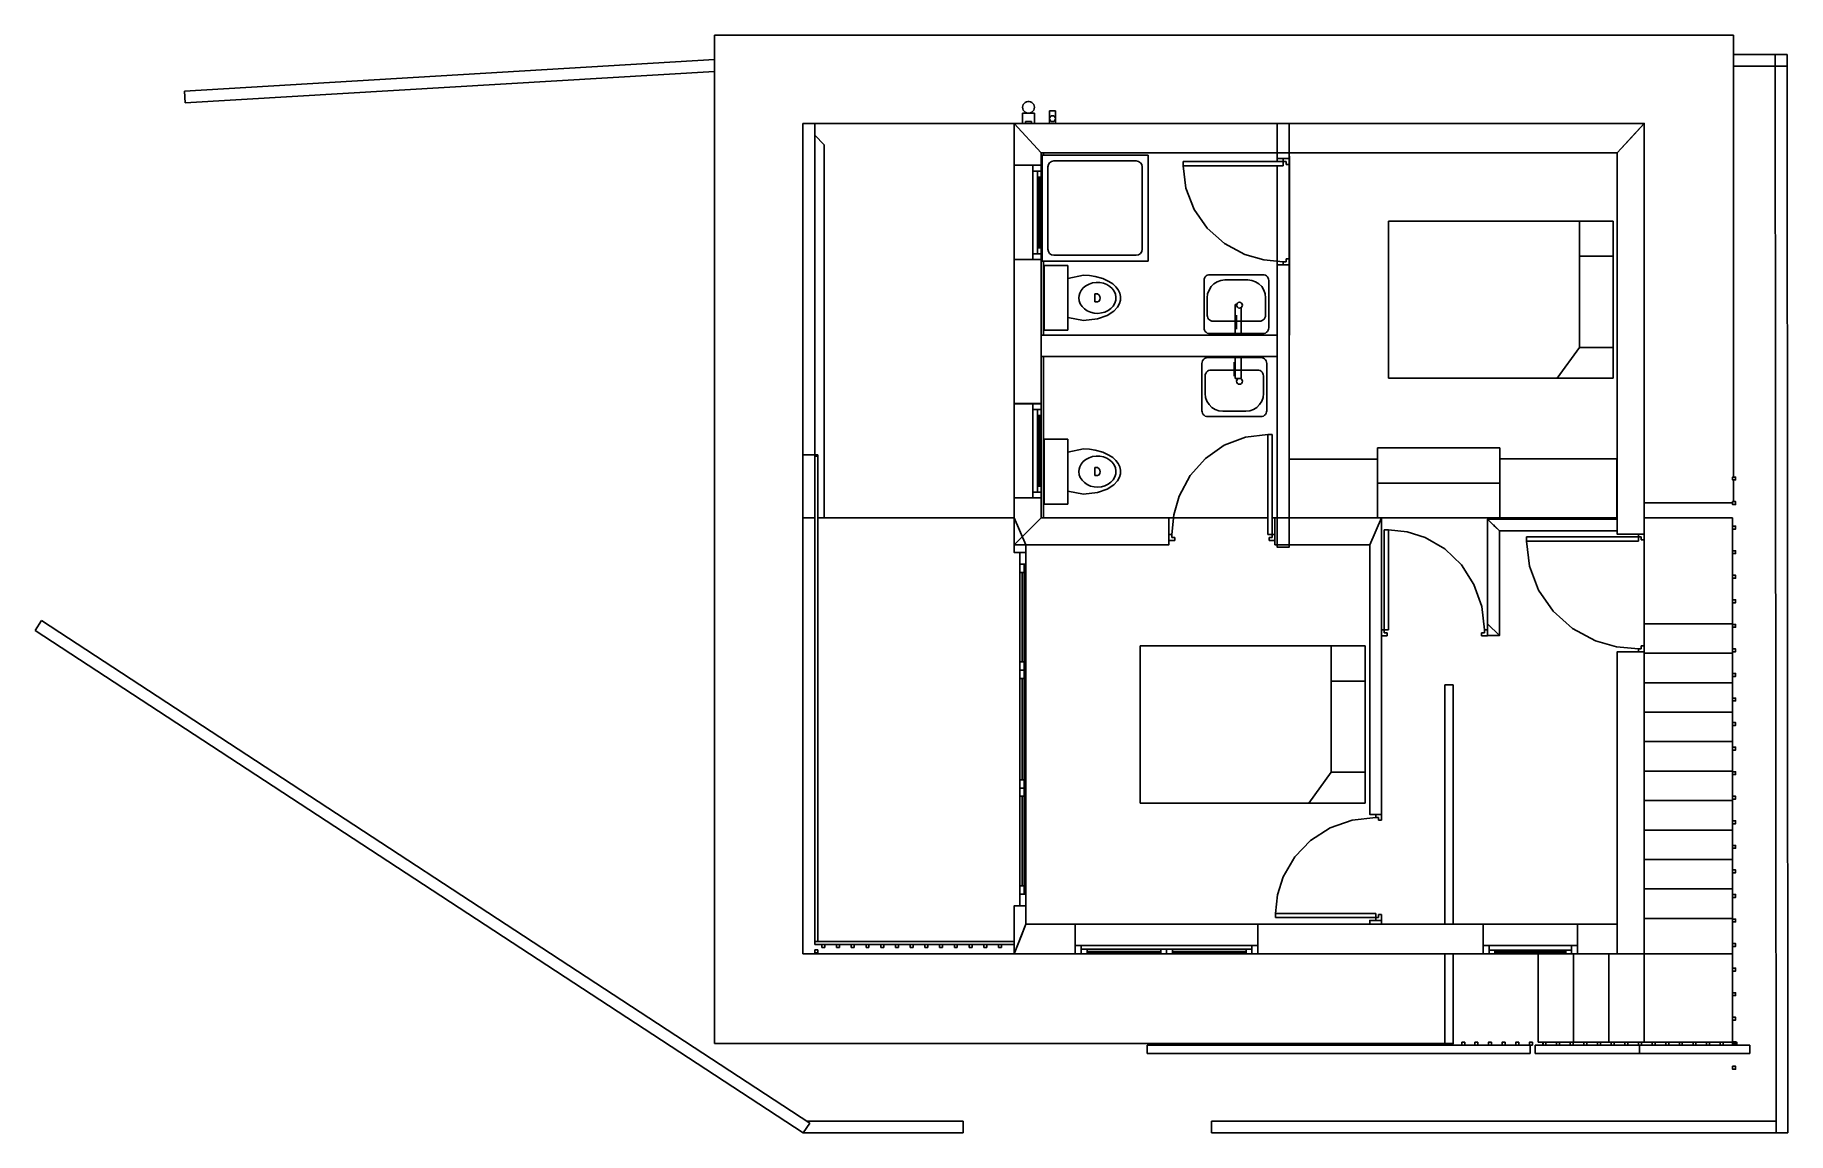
# Model space of a CAD drawing. Header units: metres. Extents: x -93 to 204, y -201 to -14.
import ezdxf

# ---------------------------------------------------------------- set-up
doc = ezdxf.new("R2010")
doc.units = ezdxf.units.M

msp = doc.modelspace()

# ---------------------------------------------------------------- linework, layer by layer
for p, q in [((22.04, -170.25), (22.04, -14.35)), ((22.04, -14.35), (195.05, -14.35)), ((195.05, -14.35), (195.05, -89.35)), ((195.05, -17.63), (204.15, -17.63)), ((202.15, -17.63), (204.15, -17.63)), ((202.29, -200.65), (202.15, -17.63)), ((204.15, -17.63), (204.29, -200.65)), ((204.15, -17.63), (204.15, -19.63)), ((-67.99, -23.85), (22.04, -18.51)), ((22.04, -20.52), (-67.87, -25.84)), ((204.15, -19.63), (195.05, -19.63)), ((-67.87, -25.84), (-67.99, -23.85)), ((74.37, -26.36), (74.34, -26.6)), ((74.34, -26.6), (74.37, -26.84)), ((74.46, -26.14), (74.37, -26.36)), ((74.59, -25.94), (74.46, -26.14)), ((74.78, -25.78), (74.59, -25.94)), ((74.99, -25.67), (74.78, -25.78)), ((75.22, -25.61), (74.99, -25.67)), ((75.46, -25.61), (75.22, -25.61)), ((75.7, -25.67), (75.46, -25.61)), ((75.91, -25.78), (75.7, -25.67)), ((76.09, -25.94), (75.91, -25.78)), ((76.23, -26.14), (76.09, -25.94)), ((76.31, -26.36), (76.23, -26.14)), ((76.34, -26.6), (76.31, -26.36)), ((76.31, -26.84), (76.34, -26.6)), ((37.04, -96.25), (37.04, -29.35)), ((37.04, -29.35), (37.04, -29.35)), ((37.04, -29.35), (39.04, -29.35)), ((37.04, -85.57), (37.04, -29.35)), ((37.04, -29.35), (37.04, -29.35)), ((37.04, -170.25), (37.04, -29.35)), ((39.04, -29.35), (74.34, -29.35)), ((39.04, -29.35), (39.04, -85.57)), ((72.89, -29.35), (179.89, -29.35)), ((77.49, -34.35), (72.89, -29.35)), ((72.89, -29.35), (77.49, -34.35)), ((72.89, -36.45), (72.89, -29.35)), ((74.34, -27.6), (74.37, -27.6)), ((74.34, -29.35), (74.34, -27.6)), ((74.37, -26.84), (74.46, -27.07)), ((74.37, -27.6), (74.46, -27.6)), ((74.46, -27.07), (74.59, -27.27)), ((74.46, -27.6), (74.59, -27.6)), ((74.59, -27.27), (74.78, -27.43)), ((74.59, -27.6), (74.78, -27.6)), ((74.78, -27.43), (74.99, -27.54)), ((74.78, -27.6), (74.99, -27.6)), ((74.84, -29.04), (74.88, -29.04)), ((74.84, -29.35), (74.84, -29.04)), ((74.88, -29.04), (74.99, -29.04)), ((74.99, -27.54), (75.22, -27.6)), ((74.99, -27.6), (75.22, -27.6)), ((74.99, -29.04), (75.15, -29.04)), ((75.15, -29.04), (75.34, -29.04)), ((75.22, -27.6), (75.46, -27.6)), ((75.22, -27.6), (75.46, -27.6)), ((75.34, -29.04), (75.53, -29.04)), ((75.46, -27.6), (75.7, -27.54)), ((75.46, -27.6), (75.7, -27.6)), ((75.53, -29.04), (75.7, -29.04)), ((75.7, -27.54), (75.91, -27.43)), ((75.7, -27.6), (75.91, -27.6)), ((75.7, -29.04), (75.81, -29.04)), ((75.81, -29.04), (75.84, -29.04)), ((75.84, -29.35), (75.84, -29.04)), ((75.91, -27.43), (76.09, -27.27)), ((75.91, -27.6), (76.09, -27.6)), ((76.09, -27.27), (76.23, -27.07)), ((76.09, -27.6), (76.23, -27.6)), ((76.23, -27.07), (76.31, -26.84)), ((76.23, -27.6), (76.31, -27.6)), ((76.31, -27.6), (76.34, -27.6)), ((76.34, -29.35), (76.34, -27.6)), ((76.34, -29.35), (78.9, -29.35)), ((78.9, -27.23), (78.94, -27.23)), ((78.9, -29.35), (78.9, -27.23)), ((78.95, -28.35), (78.91, -28.54)), ((78.91, -28.54), (78.95, -28.73)), ((78.94, -27.23), (79.05, -27.23)), ((79.06, -28.19), (78.95, -28.35)), ((78.95, -28.73), (79.06, -28.9)), ((79.05, -27.23), (79.21, -27.23)), ((79.22, -28.08), (79.06, -28.19)), ((79.06, -28.9), (79.22, -29)), ((79.21, -27.23), (79.4, -27.23)), ((79.41, -28.04), (79.22, -28.08)), ((79.22, -29), (79.41, -29.04)), ((79.4, -27.23), (79.59, -27.23)), ((79.6, -28.08), (79.41, -28.04)), ((79.41, -29.04), (79.6, -29)), ((79.59, -27.23), (79.76, -27.23)), ((79.77, -28.19), (79.6, -28.08)), ((79.6, -29), (79.77, -28.9)), ((79.76, -27.23), (79.86, -27.23)), ((79.87, -28.35), (79.77, -28.19)), ((79.77, -28.9), (79.87, -28.73)), ((79.86, -27.23), (79.9, -27.23)), ((79.91, -28.54), (79.87, -28.35)), ((79.87, -28.73), (79.91, -28.54)), ((79.9, -28.5), (79.9, -27.23)), ((79.9, -29.35), (79.9, -28.59)), ((79.9, -29.35), (179.89, -29.35)), ((108.47, -29.35), (179.89, -29.35)), ((117.59, -29.35), (117.59, -35.32)), ((117.59, -29.35), (119.59, -29.35)), ((119.59, -29.35), (119.59, -35.32)), ((179.89, -29.35), (175.29, -34.35)), ((175.29, -34.35), (179.89, -29.35)), ((179.89, -29.35), (179.89, -29.35)), ((179.89, -29.35), (179.89, -29.35)), ((179.89, -29.35), (179.89, -29.35)), ((179.89, -29.35), (179.89, -29.35)), ((179.89, -29.35), (179.89, -99.02)), ((39.04, -31.35), (40.64, -32.95)), ((40.64, -32.95), (40.64, -96.25)), ((175.29, -34.35), (77.49, -34.35)), ((77.49, -34.35), (77.49, -36.45)), ((77.64, -34.7), (77.64, -52.7)), ((95.64, -34.7), (77.64, -34.7)), ((77.89, -34.7), (77.89, -34.35)), ((77.89, -34.35), (117.59, -34.35)), ((78.9, -34.35), (78.9, -34.35)), ((79.26, -35.78), (79.64, -35.7)), ((79.64, -35.7), (93.64, -35.7)), ((79.9, -34.35), (79.9, -34.35)), ((93.64, -35.7), (94.02, -35.78)), ((95.64, -52.7), (95.64, -34.7)), ((117.59, -35.32), (117.59, -35.82)), ((117.59, -35.82), (117.59, -35.32)), ((117.59, -35.32), (119.59, -35.32)), ((117.59, -35.82), (117.59, -35.32)), ((118.59, -35.32), (118.59, -35.82)), ((119.59, -34.9), (119.66, -34.9)), ((119.59, -36.32), (119.59, -35.32)), ((119.59, -35.32), (119.59, -35.32)), ((119.66, -34.9), (119.66, -65.27)), ((175.29, -99.02), (175.29, -34.35)), ((72.89, -36.45), (72.89, -52.45)), ((72.89, -36.45), (77.49, -36.45)), ((76.09, -36.45), (76.09, -37.45)), ((77.49, -36.45), (76.09, -36.45)), ((76.09, -36.75), (76.09, -36.45)), ((76.09, -36.45), (77.11, -36.45)), ((76.09, -36.75), (76.09, -37.45)), ((76.09, -51.45), (76.09, -37.45)), ((76.09, -37.45), (77.49, -37.45)), ((76.09, -37.45), (76.89, -37.45)), ((76.44, -37.45), (76.09, -37.45)), ((77.49, -37.45), (76.44, -37.45)), ((76.89, -38.45), (76.89, -37.45)), ((76.89, -37.45), (77.49, -37.45)), ((77.49, -37.45), (76.89, -37.45)), ((77.35, -37.45), (76.89, -37.45)), ((76.89, -37.45), (76.89, -38.26)), ((76.89, -38.45), (76.89, -38.26)), ((76.89, -50.45), (76.89, -38.45)), ((77.49, -38.45), (76.89, -38.45)), ((77.49, -38.45), (76.89, -38.45)), ((77.37, -38.45), (76.89, -38.45)), ((77.11, -36.45), (77.49, -36.45)), ((77.11, -38.45), (77.31, -38.45)), ((77.11, -38.45), (77.11, -50.45)), ((77.31, -38.45), (77.11, -38.45)), ((77.15, -38.45), (77.11, -38.45)), ((77.15, -38.45), (77.31, -38.45)), ((77.31, -38.45), (77.31, -50.45)), ((77.31, -38.45), (77.31, -50.45)), ((77.31, -40.88), (77.31, -38.45)), ((77.49, -37.45), (77.35, -37.45)), ((77.37, -38.45), (77.49, -38.45)), ((77.49, -37.45), (77.49, -36.45)), ((77.49, -52.45), (77.49, -36.45)), ((77.49, -36.45), (77.49, -36.45)), ((77.49, -37.45), (77.49, -36.45)), ((77.49, -37.22), (77.49, -36.45)), ((77.49, -37.45), (77.49, -37.22)), ((77.49, -37.45), (77.49, -38.45)), ((77.49, -37.71), (77.49, -37.45)), ((77.49, -37.71), (77.49, -38.45)), ((77.49, -50.45), (77.49, -38.45)), ((78.64, -36.7), (78.72, -36.32)), ((78.64, -50.7), (78.64, -36.7)), ((78.72, -36.32), (78.93, -36)), ((78.93, -36), (79.26, -35.78)), ((94.02, -35.78), (94.35, -36)), ((94.35, -36), (94.56, -36.32)), ((94.56, -36.32), (94.64, -36.7)), ((94.64, -36.7), (94.64, -50.7)), ((101.59, -35.82), (118.59, -35.82)), ((101.59, -36.52), (101.59, -35.82)), ((118.59, -36.52), (101.59, -36.52)), ((101.59, -36.52), (102.06, -40.33)), ((117.59, -36.52), (117.59, -53.32)), ((117.59, -53.32), (117.59, -36.52)), ((117.59, -53.32), (117.59, -36.52)), ((118.59, -35.82), (118.59, -36.52)), ((118.59, -35.82), (119.09, -35.82)), ((119.09, -35.82), (119.09, -36.32)), ((119.09, -36.32), (119.59, -36.32)), ((119.59, -52.32), (119.59, -36.32)), ((77.31, -40.88), (77.31, -50.45)), ((102.06, -40.33), (103.44, -43.92)), ((103.44, -43.92), (105.66, -47.11)), ((105.66, -47.11), (108.6, -49.71)), ((136.44, -45.91), (174.64, -45.91)), ((136.44, -72.59), (136.44, -45.91)), ((168.91, -45.91), (168.91, -51.87)), ((174.64, -45.91), (174.64, -72.59)), ((77.49, -50.45), (76.89, -50.45)), ((77.49, -50.45), (76.89, -50.45)), ((76.89, -51.45), (76.89, -50.45)), ((76.89, -50.45), (76.89, -51.45)), ((76.89, -51.19), (76.89, -50.45)), ((77.01, -50.45), (76.89, -50.45)), ((77.01, -50.45), (77.49, -50.45)), ((77.31, -50.45), (77.11, -50.45)), ((77.31, -50.45), (77.11, -50.45)), ((77.27, -50.45), (77.11, -50.45)), ((77.27, -50.45), (77.31, -50.45)), ((77.49, -50.45), (77.49, -51.45)), ((77.49, -51.19), (77.49, -50.45)), ((108.6, -49.71), (112.08, -51.58)), ((179.89, -49.74), (179.89, -93.73)), ((77.49, -52.45), (72.89, -52.45)), ((72.89, -76.9), (72.89, -52.45)), ((76.09, -51.45), (76.89, -51.45)), ((76.09, -51.45), (77.49, -51.45)), ((76.09, -51.45), (76.09, -52.45)), ((76.09, -52.45), (76.09, -51.45)), ((77.15, -51.45), (76.09, -51.45)), ((76.09, -51.45), (76.09, -52.16)), ((76.09, -52.45), (76.09, -52.16)), ((76.09, -52.45), (77.49, -52.45)), ((76.09, -52.45), (76.48, -52.45)), ((77.49, -52.45), (76.48, -52.45)), ((76.89, -51.45), (76.89, -51.19)), ((76.89, -51.45), (77.49, -51.45)), ((77.49, -51.45), (76.89, -51.45)), ((77.35, -51.45), (76.89, -51.45)), ((77.15, -51.45), (77.49, -51.45)), ((77.35, -51.45), (77.49, -51.45)), ((77.49, -51.19), (77.49, -51.45)), ((77.49, -52.45), (77.49, -51.45)), ((77.49, -52.16), (77.49, -51.45)), ((77.49, -52.16), (77.49, -52.45)), ((77.49, -52.45), (77.49, -76.9)), ((77.64, -52.7), (95.64, -52.7)), ((77.89, -65.27), (77.89, -52.7)), ((77.99, -53.45), (81.99, -53.45)), ((77.99, -64.45), (77.99, -53.45)), ((78.72, -51.09), (78.64, -50.7)), ((78.93, -51.41), (78.72, -51.09)), ((79.26, -51.63), (78.93, -51.41)), ((79.64, -51.7), (79.26, -51.63)), ((93.64, -51.7), (79.64, -51.7)), ((81.99, -53.45), (81.99, -64.45)), ((94.02, -51.63), (93.64, -51.7)), ((94.35, -51.41), (94.02, -51.63)), ((94.56, -51.09), (94.35, -51.41)), ((94.64, -50.7), (94.56, -51.09)), ((112.08, -51.58), (115.27, -52.51)), ((115.27, -52.51), (118.59, -52.82)), ((119.59, -53.32), (117.59, -53.32)), ((117.59, -53.32), (117.59, -101.25)), ((118.59, -52.82), (119.09, -52.82)), ((118.59, -53.32), (118.59, -52.82)), ((119.09, -52.32), (119.59, -52.32)), ((119.09, -52.82), (119.09, -52.32)), ((119.59, -52.32), (119.59, -53.32)), ((119.59, -53.32), (119.59, -53.32)), ((119.59, -53.32), (119.59, -101.25)), ((168.91, -51.87), (168.91, -67.35)), ((174.64, -51.87), (168.91, -51.87)), ((168.91, -51.87), (174.64, -51.87)), ((81.99, -55.65), (84.69, -55.1)), ((85.7, -55.15), (84.69, -55.1)), ((86.2, -56.42), (85.62, -56.61)), ((86.67, -55.3), (85.7, -55.15)), ((86.82, -56.33), (86.2, -56.42)), ((87.97, -55.66), (86.67, -55.3)), ((87.44, -56.35), (86.82, -56.33)), ((88.05, -56.47), (87.44, -56.35)), ((88.99, -56.14), (87.97, -55.66)), ((88.62, -56.69), (88.05, -56.47)), ((89.64, -56.57), (88.99, -56.14)), ((105.16, -55.79), (105.14, -56.01)), ((105.14, -56.01), (105.14, -64.01)), ((105.24, -55.58), (105.16, -55.79)), ((105.36, -55.39), (105.24, -55.58)), ((105.52, -55.23), (105.36, -55.39)), ((105.7, -55.11), (105.52, -55.23)), ((105.92, -55.04), (105.7, -55.11)), ((106.14, -55.01), (105.92, -55.04)), ((115.14, -55.01), (106.14, -55.01)), ((107.39, -56.21), (106.82, -56.57)), ((108.02, -55.99), (107.39, -56.21)), ((108.69, -55.91), (108.02, -55.99)), ((112.59, -55.91), (108.69, -55.91)), ((113.26, -55.99), (112.59, -55.91)), ((113.89, -56.21), (113.26, -55.99)), ((114.46, -56.57), (113.89, -56.21)), ((115.36, -55.04), (115.14, -55.01)), ((115.57, -55.11), (115.36, -55.04)), ((115.76, -55.23), (115.57, -55.11)), ((115.92, -55.39), (115.76, -55.23)), ((116.04, -55.58), (115.92, -55.39)), ((116.11, -55.79), (116.04, -55.58)), ((116.14, -56.01), (116.11, -55.79)), ((116.14, -64.01), (116.14, -56.01)), ((116.14, -64.01), (116.14, -56.01)), ((83.92, -58.55), (83.88, -58.95)), ((83.88, -58.95), (83.95, -59.47)), ((84.03, -58.16), (83.92, -58.55)), ((83.95, -59.47), (84.13, -59.97)), ((84.28, -57.68), (84.03, -58.16)), ((84.64, -57.25), (84.28, -57.68)), ((85.09, -56.89), (84.64, -57.25)), ((85.62, -56.61), (85.09, -56.89)), ((86.58, -58.26), (87.03, -58.26)), ((86.58, -59.64), (86.58, -58.26)), ((87.36, -58.48), (87.03, -58.26)), ((87.03, -59.64), (87.32, -59.48)), ((87.32, -59.48), (87.45, -59.22)), ((87.46, -58.73), (87.36, -58.48)), ((87.45, -59.22), (87.48, -59)), ((87.48, -59), (87.46, -58.73)), ((89.13, -56.99), (88.62, -56.69)), ((89.55, -57.38), (89.13, -56.99)), ((89.88, -57.82), (89.55, -57.38)), ((90.17, -57.05), (89.64, -56.57)), ((90.09, -58.32), (89.88, -57.82)), ((89.99, -59.86), (90.15, -59.35)), ((90.18, -58.83), (90.09, -58.32)), ((90.15, -59.35), (90.18, -58.83)), ((90.58, -57.58), (90.17, -57.05)), ((90.85, -58.14), (90.58, -57.58)), ((90.81, -59.88), (90.97, -59.31)), ((90.98, -58.72), (90.85, -58.14)), ((90.97, -59.31), (90.98, -58.72)), ((105.76, -58.24), (105.69, -58.91)), ((105.69, -58.91), (105.69, -61.91)), ((105.99, -57.61), (105.76, -58.24)), ((106.34, -57.04), (105.99, -57.61)), ((106.82, -56.57), (106.34, -57.04)), ((114.94, -57.04), (114.46, -56.57)), ((115.29, -57.61), (114.94, -57.04)), ((115.51, -58.24), (115.29, -57.61)), ((115.59, -58.91), (115.51, -58.24)), ((115.59, -61.91), (115.59, -58.91)), ((115.59, -61.91), (115.59, -58.91)), ((81.99, -62.25), (84.69, -62.8)), ((84.13, -59.97), (84.43, -60.43)), ((84.43, -60.43), (84.83, -60.83)), ((84.83, -60.83), (85.32, -61.15)), ((85.32, -61.15), (85.88, -61.39)), ((85.88, -61.39), (86.48, -61.54)), ((86.48, -61.54), (87.11, -61.58)), ((87.03, -59.64), (86.58, -59.64)), ((87.04, -62.52), (88.71, -61.92)), ((87.11, -61.58), (87.73, -61.51)), ((87.73, -61.51), (88.32, -61.35)), ((88.32, -61.35), (88.87, -61.09)), ((88.71, -61.92), (89.81, -61.2)), ((88.87, -61.09), (89.34, -60.74)), ((89.34, -60.74), (89.72, -60.33)), ((89.72, -60.33), (89.99, -59.86)), ((89.81, -61.2), (90.46, -60.5)), ((90.46, -60.5), (90.81, -59.88)), ((105.69, -61.91), (105.71, -62.13)), ((105.71, -62.13), (105.79, -62.35)), ((105.79, -62.35), (105.91, -62.53)), ((110.43, -65.27), (110.43, -60.07)), ((110.47, -60.07), (110.43, -60.07)), ((110.47, -60.07), (110.47, -60.07)), ((110.58, -60.07), (110.47, -60.07)), ((110.58, -60.07), (110.58, -60.07)), ((110.67, -60.07), (110.58, -60.07)), ((110.64, -64.26), (110.64, -61.86)), ((110.69, -59.99), (110.65, -60.18)), ((110.65, -60.18), (110.69, -60.37)), ((110.65, -60.18), (110.65, -60.18)), ((110.8, -59.83), (110.69, -59.99)), ((110.69, -59.99), (110.69, -59.99)), ((110.69, -60.37), (110.8, -60.53)), ((110.69, -60.37), (110.69, -60.37)), ((110.96, -59.72), (110.8, -59.83)), ((110.8, -59.83), (110.8, -59.83)), ((110.8, -59.83), (110.8, -59.83)), ((110.8, -60.53), (110.96, -60.64)), ((110.8, -60.53), (110.8, -60.53)), ((111.15, -59.68), (110.96, -59.72)), ((110.96, -59.72), (110.96, -59.72)), ((110.96, -60.64), (111.15, -60.68)), ((110.96, -60.64), (110.96, -60.64)), ((111.34, -59.72), (111.15, -59.68)), ((111.15, -59.68), (111.15, -59.68)), ((111.15, -60.68), (111.34, -60.64)), ((111.15, -60.68), (111.15, -60.68)), ((111.51, -59.83), (111.34, -59.72)), ((111.34, -59.72), (111.34, -59.72)), ((111.34, -60.64), (111.51, -60.53)), ((111.34, -60.64), (111.34, -60.64)), ((111.43, -60.58), (111.43, -65.27)), ((111.61, -59.99), (111.51, -59.83)), ((111.51, -59.83), (111.51, -59.83)), ((111.51, -60.53), (111.61, -60.37)), ((111.65, -60.18), (111.61, -59.99)), ((111.61, -59.99), (111.61, -59.99)), ((111.61, -60.37), (111.65, -60.18)), ((111.61, -60.37), (111.61, -60.37)), ((111.65, -60.18), (111.65, -60.18)), ((115.37, -62.53), (115.49, -62.35)), ((115.49, -62.35), (115.56, -62.13)), ((115.56, -62.13), (115.59, -61.91)), ((77.49, -65.18), (77.63, -65.27)), ((77.49, -65.27), (117.59, -65.27)), ((77.49, -68.87), (77.49, -65.27)), ((110.43, -65.27), (77.89, -65.27)), ((81.99, -64.45), (77.99, -64.45)), ((84.69, -62.8), (87.04, -62.52)), ((105.14, -64.01), (105.16, -64.23)), ((105.16, -64.23), (105.24, -64.45)), ((105.24, -64.45), (105.36, -64.64)), ((105.36, -64.64), (105.52, -64.79)), ((105.52, -64.79), (105.7, -64.91)), ((105.7, -64.91), (105.92, -64.99)), ((105.91, -62.53), (106.07, -62.69)), ((105.92, -64.99), (106.14, -65.01)), ((106.07, -62.69), (106.25, -62.81)), ((106.14, -65.01), (115.14, -65.01)), ((106.25, -62.81), (106.47, -62.89)), ((106.47, -62.89), (106.69, -62.91)), ((106.69, -62.91), (114.59, -62.91)), ((117.59, -65.27), (111.43, -65.27)), ((114.59, -62.91), (114.81, -62.89)), ((114.81, -62.89), (115.02, -62.81)), ((115.02, -62.81), (115.21, -62.69)), ((115.14, -65.01), (115.36, -64.99)), ((115.21, -62.69), (115.37, -62.53)), ((115.36, -64.99), (115.57, -64.91)), ((115.57, -64.91), (115.76, -64.79)), ((115.76, -64.79), (115.92, -64.64)), ((115.92, -64.64), (116.04, -64.45)), ((116.04, -64.45), (116.11, -64.23)), ((116.11, -64.23), (116.14, -64.01)), ((117.59, -65.27), (117.59, -68.87)), ((119.66, -65.27), (119.59, -65.27)), ((168.91, -67.35), (165.09, -72.59)), ((174.64, -67.35), (168.91, -67.35)), ((117.59, -68.87), (77.49, -68.87)), ((77.89, -96.25), (77.89, -68.87)), ((104.81, -69.86), (104.78, -70.09)), ((104.78, -70.09), (104.78, -78.09)), ((104.78, -70.09), (104.78, -78.09)), ((104.88, -69.65), (104.81, -69.86)), ((105, -69.46), (104.88, -69.65)), ((105.16, -69.3), (105, -69.46)), ((105.35, -69.18), (105.16, -69.3)), ((105.56, -69.11), (105.35, -69.18)), ((105.71, -71.4), (105.55, -71.56)), ((105.78, -69.09), (105.56, -69.11)), ((105.9, -71.28), (105.71, -71.4)), ((114.78, -69.09), (105.78, -69.09)), ((106.11, -71.21), (105.9, -71.28)), ((106.33, -71.19), (106.11, -71.21)), ((114.23, -71.19), (106.33, -71.19)), ((110.28, -69.84), (110.28, -72.24)), ((110.43, -72.6), (110.43, -68.87)), ((111.43, -68.87), (111.43, -72.6)), ((114.46, -71.21), (114.23, -71.19)), ((114.67, -71.28), (114.46, -71.21)), ((114.86, -71.4), (114.67, -71.28)), ((115.01, -69.11), (114.78, -69.09)), ((115.02, -71.56), (114.86, -71.4)), ((115.22, -69.18), (115.01, -69.11)), ((115.41, -69.3), (115.22, -69.18)), ((115.57, -69.46), (115.41, -69.3)), ((115.69, -69.65), (115.57, -69.46)), ((115.76, -69.86), (115.69, -69.65)), ((115.78, -70.09), (115.76, -69.86)), ((115.78, -78.09), (115.78, -70.09)), ((105.36, -71.96), (105.33, -72.19)), ((105.33, -72.19), (105.33, -75.19)), ((105.33, -72.19), (105.33, -75.19)), ((105.43, -71.75), (105.36, -71.96)), ((105.55, -71.56), (105.43, -71.75)), ((110.47, -72.6), (110.43, -72.6)), ((110.47, -72.6), (110.47, -72.6)), ((110.58, -72.6), (110.47, -72.6)), ((110.58, -72.6), (110.58, -72.6)), ((110.74, -72.6), (110.58, -72.6)), ((110.69, -72.91), (110.65, -73.1)), ((110.65, -73.1), (110.69, -73.29)), ((110.65, -73.1), (110.65, -73.1)), ((110.8, -72.75), (110.69, -72.91)), ((110.69, -72.91), (110.69, -72.91)), ((110.69, -73.29), (110.8, -73.45)), ((110.69, -73.29), (110.69, -73.29)), ((110.74, -72.6), (110.74, -72.6)), ((110.93, -72.6), (110.74, -72.6)), ((110.96, -72.64), (110.8, -72.75)), ((110.8, -72.75), (110.8, -72.75)), ((110.8, -72.75), (110.8, -72.75)), ((110.8, -73.45), (110.96, -73.56)), ((110.8, -73.45), (110.8, -73.45)), ((110.93, -72.6), (110.93, -72.6)), ((111.12, -72.6), (110.93, -72.6)), ((111.15, -72.6), (110.96, -72.64)), ((110.96, -72.64), (110.96, -72.64)), ((110.96, -73.56), (111.15, -73.6)), ((110.96, -73.56), (110.96, -73.56)), ((111.12, -72.6), (111.12, -72.6)), ((111.13, -72.6), (111.12, -72.6)), ((111.34, -72.64), (111.15, -72.6)), ((111.15, -72.6), (111.15, -72.6)), ((111.15, -73.6), (111.34, -73.56)), ((111.15, -73.6), (111.15, -73.6)), ((111.28, -72.6), (111.17, -72.6)), ((111.28, -72.6), (111.28, -72.6)), ((111.39, -72.6), (111.28, -72.6)), ((111.51, -72.75), (111.34, -72.64)), ((111.34, -72.64), (111.34, -72.64)), ((111.34, -73.56), (111.51, -73.45)), ((111.34, -73.56), (111.34, -73.56)), ((111.39, -72.6), (111.39, -72.6)), ((111.43, -72.6), (111.39, -72.6)), ((111.61, -72.91), (111.51, -72.75)), ((111.51, -72.75), (111.51, -72.75)), ((111.51, -73.45), (111.61, -73.29)), ((111.65, -73.1), (111.61, -72.91)), ((111.61, -72.91), (111.61, -72.91)), ((111.61, -73.29), (111.65, -73.1)), ((111.61, -73.29), (111.61, -73.29)), ((111.65, -73.1), (111.65, -73.1)), ((115.14, -71.75), (115.02, -71.56)), ((115.21, -71.96), (115.14, -71.75)), ((115.23, -72.19), (115.21, -71.96)), ((115.23, -75.19), (115.23, -72.19)), ((174.64, -72.59), (136.44, -72.59)), ((72.89, -76.9), (72.89, -92.9)), ((72.89, -76.9), (77.49, -76.9)), ((76.09, -76.9), (76.09, -77.9)), ((77.49, -76.9), (76.09, -76.9)), ((76.09, -77.19), (76.09, -76.9)), ((76.09, -76.9), (77.11, -76.9)), ((76.09, -77.19), (76.09, -77.9)), ((77.11, -76.9), (77.49, -76.9)), ((77.49, -77.9), (77.49, -76.9)), ((77.49, -92.9), (77.49, -76.9)), ((77.49, -92.9), (77.49, -76.9)), ((77.49, -77.67), (77.49, -76.9)), ((105.33, -75.19), (105.41, -75.85)), ((105.41, -75.85), (105.63, -76.49)), ((105.63, -76.49), (105.99, -77.06)), ((105.99, -77.06), (106.46, -77.53)), ((114.11, -77.53), (114.58, -77.06)), ((114.58, -77.06), (114.94, -76.49)), ((114.94, -76.49), (115.16, -75.85)), ((115.16, -75.85), (115.23, -75.19)), ((76.09, -91.9), (76.09, -77.9)), ((76.09, -77.9), (77.49, -77.9)), ((76.09, -77.9), (76.89, -77.9)), ((76.44, -77.9), (76.09, -77.9)), ((77.49, -77.9), (76.44, -77.9)), ((76.89, -78.9), (76.89, -77.9)), ((76.89, -77.9), (77.49, -77.9)), ((77.49, -77.9), (76.89, -77.9)), ((77.35, -77.9), (76.89, -77.9)), ((76.89, -77.9), (76.89, -78.71)), ((76.89, -78.9), (76.89, -78.71)), ((76.89, -90.9), (76.89, -78.9)), ((77.49, -78.9), (76.89, -78.9)), ((77.49, -78.9), (76.89, -78.9)), ((77.37, -78.9), (76.89, -78.9)), ((77.11, -78.9), (77.31, -78.9)), ((77.11, -78.9), (77.11, -90.9)), ((77.31, -78.9), (77.11, -78.9)), ((77.15, -78.9), (77.11, -78.9)), ((77.15, -78.9), (77.31, -78.9)), ((77.31, -78.9), (77.31, -90.9)), ((77.31, -78.9), (77.31, -90.9)), ((77.31, -81.32), (77.31, -78.9)), ((77.49, -77.9), (77.35, -77.9)), ((77.37, -78.9), (77.49, -78.9)), ((77.49, -77.9), (77.49, -77.67)), ((77.49, -77.9), (77.49, -78.9)), ((77.49, -78.16), (77.49, -77.9)), ((77.49, -78.16), (77.49, -78.9)), ((77.49, -90.9), (77.49, -78.9)), ((104.78, -78.09), (104.81, -78.31)), ((104.81, -78.31), (104.88, -78.52)), ((104.88, -78.52), (105, -78.71)), ((105, -78.71), (105.16, -78.87)), ((105.16, -78.87), (105.35, -78.99)), ((105.35, -78.99), (105.56, -79.06)), ((105.56, -79.06), (105.78, -79.09)), ((105.78, -79.09), (114.78, -79.09)), ((106.46, -77.53), (107.03, -77.89)), ((107.03, -77.89), (107.67, -78.11)), ((107.67, -78.11), (108.33, -78.19)), ((108.33, -78.19), (112.23, -78.19)), ((112.23, -78.19), (112.9, -78.11)), ((112.9, -78.11), (113.54, -77.89)), ((113.54, -77.89), (114.11, -77.53)), ((114.78, -79.09), (115.01, -79.06)), ((115.01, -79.06), (115.22, -78.99)), ((115.22, -78.99), (115.41, -78.87)), ((115.41, -78.87), (115.57, -78.71)), ((115.57, -78.71), (115.69, -78.52)), ((115.69, -78.52), (115.76, -78.31)), ((115.76, -78.31), (115.78, -78.09)), ((77.31, -81.32), (77.31, -90.9)), ((77.99, -82.93), (81.99, -82.93)), ((77.99, -93.93), (77.99, -82.93)), ((81.99, -82.93), (81.99, -93.93)), ((112.19, -82.58), (108.59, -83.96)), ((115.99, -82.11), (112.19, -82.58)), ((115.99, -82.11), (116.69, -82.11)), ((115.99, -99.11), (115.99, -82.11)), ((116.69, -82.11), (116.69, -99.11)), ((39.04, -85.57), (37.04, -85.57)), ((39.54, -85.57), (39.04, -85.57)), ((39.04, -85.57), (39.04, -85.82)), ((39.54, -85.82), (39.04, -85.82)), ((39.04, -85.82), (39.04, -168.18)), ((39.54, -85.82), (39.54, -85.57)), ((39.54, -85.82), (39.54, -168.18)), ((81.99, -85.13), (84.69, -84.58)), ((85.7, -84.63), (84.69, -84.58)), ((85.62, -86.08), (85.09, -86.36)), ((86.2, -85.89), (85.62, -86.08)), ((86.67, -84.77), (85.7, -84.63)), ((86.82, -85.81), (86.2, -85.89)), ((87.97, -85.14), (86.67, -84.77)), ((87.44, -85.82), (86.82, -85.81)), ((88.05, -85.94), (87.44, -85.82)), ((88.99, -85.61), (87.97, -85.14)), ((88.62, -86.16), (88.05, -85.94)), ((89.13, -86.47), (88.62, -86.16)), ((89.64, -86.04), (88.99, -85.61)), ((90.17, -86.53), (89.64, -86.04)), ((105.41, -86.18), (102.81, -89.11)), ((108.59, -83.96), (105.41, -86.18)), ((155.39, -84.37), (134.59, -84.37)), ((134.59, -90.37), (134.59, -84.37)), ((155.39, -90.37), (155.39, -84.37)), ((175.21, -86.25), (155.39, -86.25)), ((175.21, -96.25), (175.21, -86.25)), ((83.92, -88.02), (83.88, -88.43)), ((83.88, -88.43), (83.95, -88.95)), ((84.03, -87.63), (83.92, -88.02)), ((83.95, -88.95), (84.13, -89.44)), ((84.28, -87.15), (84.03, -87.63)), ((84.64, -86.72), (84.28, -87.15)), ((85.09, -86.36), (84.64, -86.72)), ((86.58, -87.74), (87.03, -87.74)), ((86.58, -89.11), (86.58, -87.74)), ((87.03, -89.11), (86.58, -89.11)), ((87.36, -87.96), (87.03, -87.74)), ((87.03, -89.11), (87.32, -88.95)), ((87.32, -88.95), (87.45, -88.7)), ((87.46, -88.2), (87.36, -87.96)), ((87.45, -88.7), (87.48, -88.48)), ((87.48, -88.48), (87.46, -88.2)), ((89.55, -86.85), (89.13, -86.47)), ((89.88, -87.3), (89.55, -86.85)), ((90.09, -87.79), (89.88, -87.3)), ((89.99, -89.33), (90.15, -88.83)), ((90.18, -88.31), (90.09, -87.79)), ((90.15, -88.83), (90.18, -88.31)), ((90.58, -87.06), (90.17, -86.53)), ((90.85, -87.62), (90.58, -87.06)), ((90.81, -89.36), (90.97, -88.78)), ((90.98, -88.2), (90.85, -87.62)), ((90.97, -88.78), (90.98, -88.2)), ((102.81, -89.11), (100.93, -92.6)), ((134.59, -86.33), (119.62, -86.33)), ((119.62, -86.33), (119.62, -96.25)), ((76.09, -91.9), (76.89, -91.9)), ((76.09, -91.9), (77.49, -91.9)), ((76.09, -91.9), (76.09, -92.9)), ((76.09, -92.9), (76.09, -91.9)), ((77.15, -91.9), (76.09, -91.9)), ((76.09, -91.9), (76.09, -92.6)), ((77.49, -90.9), (76.89, -90.9)), ((77.49, -90.9), (76.89, -90.9)), ((76.89, -91.9), (76.89, -90.9)), ((76.89, -90.9), (76.89, -91.9)), ((76.89, -91.63), (76.89, -90.9)), ((77.01, -90.9), (76.89, -90.9)), ((76.89, -91.9), (76.89, -91.63)), ((76.89, -91.9), (77.49, -91.9)), ((77.49, -91.9), (76.89, -91.9)), ((77.35, -91.9), (76.89, -91.9)), ((77.01, -90.9), (77.49, -90.9)), ((77.31, -90.9), (77.11, -90.9)), ((77.31, -90.9), (77.11, -90.9)), ((77.27, -90.9), (77.11, -90.9)), ((77.15, -91.9), (77.49, -91.9)), ((77.27, -90.9), (77.31, -90.9)), ((77.35, -91.9), (77.49, -91.9)), ((77.49, -90.9), (77.49, -91.9)), ((77.49, -91.63), (77.49, -90.9)), ((77.49, -91.63), (77.49, -91.9)), ((77.49, -92.9), (77.49, -91.9)), ((77.49, -92.6), (77.49, -91.9)), ((81.99, -91.73), (84.69, -92.28)), ((84.13, -89.44), (84.43, -89.9)), ((84.43, -89.9), (84.83, -90.3)), ((84.69, -92.28), (87.04, -92)), ((84.83, -90.3), (85.32, -90.63)), ((85.32, -90.63), (85.88, -90.87)), ((85.88, -90.87), (86.48, -91.01)), ((86.48, -91.01), (87.11, -91.05)), ((87.04, -92), (88.71, -91.39)), ((87.11, -91.05), (87.73, -90.99)), ((87.73, -90.99), (88.32, -90.82)), ((88.32, -90.82), (88.87, -90.56)), ((88.71, -91.39), (89.81, -90.67)), ((88.87, -90.56), (89.34, -90.22)), ((89.34, -90.22), (89.72, -89.8)), ((89.72, -89.8), (89.99, -89.33)), ((89.81, -90.67), (90.46, -89.97)), ((90.46, -89.97), (90.81, -89.36)), ((155.39, -90.37), (134.59, -90.37)), ((134.59, -90.37), (134.59, -96.25)), ((155.39, -96.25), (155.39, -90.37)), ((195.39, -89.35), (194.89, -89.35)), ((194.89, -89.35), (194.89, -89.85)), ((194.89, -89.85), (195.39, -89.85)), ((195.05, -89.85), (195.05, -93.51)), ((195.39, -89.85), (195.39, -89.35)), ((77.49, -92.9), (72.89, -92.9)), ((72.89, -100.85), (72.89, -92.9)), ((76.09, -92.9), (76.09, -92.6)), ((76.09, -92.9), (77.49, -92.9)), ((76.09, -92.9), (76.48, -92.9)), ((77.49, -92.9), (76.48, -92.9)), ((77.49, -92.6), (77.49, -92.9)), ((77.49, -92.9), (77.49, -96.25)), ((81.99, -93.93), (77.99, -93.93)), ((100.93, -92.6), (100, -95.79)), ((179.89, -93.73), (194.89, -93.73)), ((195.39, -93.51), (194.89, -93.51)), ((194.89, -93.51), (194.89, -94.01)), ((194.89, -94.01), (195.39, -94.01)), ((195.39, -94.01), (195.39, -93.51)), ((37.04, -96.25), (37.04, -96.25)), ((37.04, -96.25), (37.04, -170.25)), ((39.04, -96.25), (37.04, -96.25)), ((72.89, -96.25), (39.54, -96.25)), ((72.89, -96.25), (74.89, -100.85)), ((72.89, -102.13), (72.89, -96.25)), ((77.49, -96.25), (72.89, -100.85)), ((72.89, -100.85), (77.49, -96.25)), ((77.49, -96.25), (99.19, -96.25)), ((115.99, -96.25), (99.19, -96.25)), ((99.19, -100.85), (99.19, -96.25)), ((100, -95.79), (99.69, -99.11)), ((117.59, -96.25), (116.69, -96.25)), ((117.19, -96.25), (135.29, -96.25)), ((117.19, -96.25), (117.19, -100.85)), ((175.29, -96.25), (119.59, -96.25)), ((133.29, -100.85), (135.29, -96.25)), ((135.29, -96.25), (133.29, -100.85)), ((134.59, -96.25), (134.59, -95.63)), ((135.29, -96.25), (135.29, -146.6)), ((153.29, -96.47), (155.29, -98.47)), ((153.29, -114.25), (153.29, -96.47)), ((153.29, -96.47), (175.29, -96.47)), ((155.29, -98.47), (153.29, -96.47)), ((155.39, -95.63), (155.39, -96.25)), ((155.39, -96.25), (175.21, -96.25)), ((175.29, -96.47), (175.29, -98.47)), ((179.89, -96.25), (179.89, -96.25)), ((179.89, -170.25), (179.89, -96.25)), ((179.89, -96.25), (194.89, -96.25)), ((194.89, -97.68), (194.89, -96.25)), ((195.39, -97.68), (194.89, -97.68)), ((194.89, -97.68), (194.89, -98.18)), ((194.89, -101.85), (194.89, -98.18)), ((194.89, -98.18), (195.39, -98.18)), ((195.39, -98.18), (195.39, -97.68)), ((99.19, -100.85), (72.89, -100.85)), ((74.89, -100.85), (74.89, -102.13)), ((99.19, -99.11), (99.69, -99.11)), ((100.19, -100.11), (99.19, -100.11)), ((99.69, -99.11), (99.69, -99.61)), ((99.69, -99.61), (100.19, -99.61)), ((100.19, -99.61), (100.19, -100.11)), ((116.69, -99.11), (115.99, -99.11)), ((116.19, -99.61), (116.19, -100.11)), ((116.69, -99.61), (116.19, -99.61)), ((116.19, -100.11), (117.19, -100.11)), ((116.69, -99.11), (116.69, -99.61)), ((117.19, -99.11), (116.69, -99.11)), ((133.29, -100.85), (117.19, -100.85)), ((133.29, -146.6), (133.29, -100.85)), ((135.75, -98.29), (135.75, -115.29)), ((136.45, -98.29), (135.75, -98.29)), ((136.45, -115.29), (136.45, -98.29)), ((139.63, -98.62), (136.45, -98.29)), ((142.69, -99.59), (139.63, -98.62)), ((146.03, -101.54), (142.69, -99.59)), ((155.29, -98.47), (155.29, -116.25)), ((175.29, -98.47), (155.29, -98.47)), ((159.89, -99.52), (178.89, -99.52)), ((159.89, -100.22), (159.89, -99.52)), ((178.89, -100.22), (159.89, -100.22)), ((159.89, -100.22), (160.42, -104.49)), ((175.29, -99.02), (179.89, -99.02)), ((178.89, -99.02), (178.89, -99.52)), ((178.89, -99.52), (178.89, -100.22)), ((178.89, -99.52), (179.39, -99.52)), ((179.39, -99.52), (179.39, -100.02)), ((179.39, -100.02), (179.89, -100.02)), ((179.89, -100.02), (179.89, -99.02)), ((179.89, -99.02), (179.89, -99.02)), ((72.89, -102.13), (74.89, -102.13)), ((73.89, -102.13), (73.89, -104.13)), ((73.89, -104.13), (74.59, -104.13)), ((73.89, -105.53), (73.89, -104.13)), ((73.89, -104.13), (74.89, -104.13)), ((74.59, -104.13), (74.59, -105.53)), ((74.89, -104.13), (74.89, -102.13)), ((74.89, -122.13), (74.89, -104.13)), ((117.59, -101.25), (119.59, -101.25)), ((148.85, -104.25), (146.03, -101.54)), ((195.39, -101.85), (194.89, -101.85)), ((194.89, -101.85), (194.89, -102.35)), ((194.89, -106.01), (194.89, -102.35)), ((194.89, -102.35), (195.39, -102.35)), ((195.39, -102.35), (195.39, -101.85)), ((74.59, -105.53), (73.89, -105.53)), ((73.89, -120.73), (73.89, -105.53)), ((74.24, -120.73), (74.24, -105.53)), ((74.59, -120.73), (74.59, -105.53)), ((150.98, -107.58), (148.85, -104.25)), ((160.42, -104.49), (161.96, -108.53)), ((195.39, -106.01), (194.89, -106.01)), ((194.89, -106.01), (194.89, -106.51)), ((194.89, -110.18), (194.89, -106.51)), ((194.89, -106.51), (195.39, -106.51)), ((195.39, -106.51), (195.39, -106.01)), ((152.3, -111.32), (150.98, -107.58)), ((161.96, -108.53), (164.44, -112.1)), ((152.75, -115.29), (152.3, -111.32)), ((164.44, -112.1), (167.72, -115.03)), ((195.39, -110.18), (194.89, -110.18)), ((194.89, -110.18), (194.89, -110.68)), ((194.89, -114.25), (194.89, -110.68)), ((194.89, -110.68), (195.39, -110.68)), ((195.39, -110.68), (195.39, -110.18)), ((-93.35, -115.4), (-92.26, -113.72)), ((37.08, -200.65), (-93.35, -115.4)), ((-92.26, -113.72), (38.18, -198.97)), ((135.29, -115.29), (135.75, -115.29)), ((135.75, -115.29), (136.45, -115.29)), ((135.75, -115.29), (135.75, -115.79)), ((135.75, -115.79), (136.25, -115.79)), ((136.25, -115.79), (136.25, -116.29)), ((152.25, -115.79), (152.25, -116.29)), ((152.75, -115.79), (152.25, -115.79)), ((152.75, -115.29), (152.75, -115.79)), ((153.25, -115.29), (152.75, -115.29)), ((153.25, -114.25), (153.29, -114.25)), ((153.25, -114.25), (153.25, -116.25)), ((155.29, -116.25), (153.29, -114.25)), ((153.29, -114.25), (155.29, -116.25)), ((167.72, -115.03), (171.62, -117.13)), ((179.89, -114.25), (194.89, -114.25)), ((194.89, -114.35), (194.89, -114.25)), ((194.89, -114.25), (194.89, -114.35)), ((195.39, -114.35), (194.89, -114.35)), ((194.89, -114.35), (194.89, -114.85)), ((194.89, -118.51), (194.89, -114.85)), ((194.89, -114.85), (194.89, -118.51)), ((194.89, -114.85), (195.39, -114.85)), ((195.39, -114.85), (195.39, -114.35)), ((94.28, -118), (132.48, -118)), ((94.28, -144.69), (94.28, -118)), ((126.75, -118), (126.75, -123.96)), ((132.48, -118), (132.48, -144.69)), ((136.25, -116.29), (135.29, -116.29)), ((152.25, -116.29), (153.25, -116.29)), ((153.25, -116.29), (153.25, -116.25)), ((155.29, -116.25), (153.25, -116.25)), ((171.62, -117.13), (175.19, -118.17)), ((175.19, -118.17), (178.89, -118.52)), ((179.89, -119.02), (175.29, -119.02)), ((175.29, -170.25), (175.29, -119.02)), ((178.89, -118.52), (179.39, -118.52)), ((178.89, -119.02), (178.89, -118.52)), ((179.39, -118.02), (179.89, -118.02)), ((179.39, -118.52), (179.39, -118.02)), ((179.89, -118.02), (179.89, -119.02)), ((179.89, -119.02), (179.89, -119.02)), ((179.89, -119.02), (179.89, -170.25)), ((195.39, -118.51), (194.89, -118.51)), ((194.89, -118.51), (194.89, -119.01)), ((194.89, -119.25), (194.89, -119.01)), ((194.89, -119.01), (194.89, -122.68)), ((194.89, -119.01), (195.39, -119.01)), ((195.39, -119.01), (195.39, -118.51)), ((73.89, -120.73), (73.89, -122.13)), ((74.59, -120.73), (73.89, -120.73)), ((74.59, -122.13), (74.59, -120.73)), ((179.89, -119.25), (194.89, -119.25)), ((194.89, -122.68), (194.89, -119.25)), ((73.89, -122.13), (74.59, -122.13)), ((73.89, -122.13), (74.59, -122.13)), ((73.89, -123.53), (73.89, -122.13)), ((73.89, -122.13), (74.89, -122.13)), ((73.89, -122.13), (74.89, -122.13)), ((74.59, -123.53), (73.89, -123.53)), ((73.89, -140.73), (73.89, -123.53)), ((74.24, -140.73), (74.24, -123.53)), ((74.59, -122.13), (74.59, -123.53)), ((74.59, -140.73), (74.59, -123.53)), ((74.89, -142.13), (74.89, -122.13)), ((126.75, -123.96), (126.75, -139.44)), ((132.48, -123.96), (126.75, -123.96)), ((126.75, -123.96), (132.48, -123.96)), ((146.06, -124.6), (147.47, -124.6)), ((146.06, -165.25), (146.06, -124.6)), ((147.47, -124.6), (147.47, -165.25)), ((179.89, -124.25), (194.89, -124.25)), ((195.39, -122.68), (194.89, -122.68)), ((194.89, -122.68), (194.89, -123.18)), ((194.89, -124.25), (194.89, -123.18)), ((194.89, -123.18), (194.89, -126.85)), ((194.89, -123.18), (195.39, -123.18)), ((194.89, -126.85), (194.89, -124.25)), ((195.39, -123.18), (195.39, -122.68)), ((195.39, -126.85), (194.89, -126.85)), ((194.89, -126.85), (194.89, -127.35)), ((194.89, -129.25), (194.89, -127.35)), ((194.89, -127.35), (194.89, -131.01)), ((194.89, -127.35), (195.39, -127.35)), ((195.39, -127.35), (195.39, -126.85)), ((179.89, -129.25), (194.89, -129.25)), ((194.89, -131.01), (194.89, -129.25)), ((195.39, -131.01), (194.89, -131.01)), ((194.89, -131.01), (194.89, -131.51)), ((194.89, -134.25), (194.89, -131.51)), ((194.89, -131.51), (194.89, -135.18)), ((194.89, -131.51), (195.39, -131.51)), ((195.39, -131.51), (195.39, -131.01)), ((179.89, -134.25), (194.89, -134.25)), ((194.89, -135.18), (194.89, -134.25)), ((195.39, -135.18), (194.89, -135.18)), ((194.89, -135.18), (194.89, -135.68)), ((194.89, -139.25), (194.89, -135.68)), ((194.89, -135.68), (194.89, -139.35)), ((194.89, -135.68), (195.39, -135.68)), ((195.39, -135.68), (195.39, -135.18)), ((126.75, -139.44), (122.93, -144.69)), ((132.48, -139.44), (126.75, -139.44)), ((179.89, -139.25), (194.89, -139.25)), ((194.89, -139.35), (194.89, -139.25)), ((195.39, -139.35), (194.89, -139.35)), ((194.89, -139.35), (194.89, -139.85)), ((194.89, -143.51), (194.89, -139.85)), ((194.89, -139.85), (194.89, -143.51)), ((194.89, -139.85), (195.39, -139.85)), ((195.39, -139.85), (195.39, -139.35)), ((73.89, -140.73), (73.89, -142.13)), ((74.59, -140.73), (73.89, -140.73)), ((73.89, -142.13), (74.59, -142.13)), ((73.89, -142.13), (74.59, -142.13)), ((73.89, -143.53), (73.89, -142.13)), ((73.89, -142.13), (74.89, -142.13)), ((73.89, -142.13), (74.89, -142.13)), ((74.59, -142.13), (74.59, -140.73)), ((74.59, -142.13), (74.59, -143.53)), ((74.89, -160.13), (74.89, -142.13)), ((74.59, -143.53), (73.89, -143.53)), ((73.89, -158.73), (73.89, -143.53)), ((74.24, -158.73), (74.24, -143.53)), ((74.59, -158.73), (74.59, -143.53)), ((132.48, -144.69), (94.28, -144.69)), ((179.89, -144.25), (194.89, -144.25)), ((195.39, -143.51), (194.89, -143.51)), ((194.89, -143.51), (194.89, -144.01)), ((194.89, -144.25), (194.89, -144.01)), ((194.89, -144.01), (194.89, -147.68)), ((194.89, -144.01), (195.39, -144.01)), ((194.89, -147.68), (194.89, -144.25)), ((195.39, -144.01), (195.39, -143.51)), ((130.32, -147.55), (126.58, -148.88)), ((134.29, -147.1), (130.32, -147.55)), ((133.29, -146.6), (135.29, -146.6)), ((134.29, -146.6), (134.29, -147.1)), ((134.29, -147.1), (134.79, -147.1)), ((134.79, -147.1), (134.79, -147.6)), ((134.79, -147.6), (135.29, -147.6)), ((135.29, -147.6), (135.29, -146.6)), ((195.39, -147.68), (194.89, -147.68)), ((194.89, -147.68), (194.89, -148.18)), ((194.89, -149.25), (194.89, -148.18)), ((194.89, -148.18), (194.89, -151.85)), ((194.89, -148.18), (195.39, -148.18)), ((195.39, -148.18), (195.39, -147.68)), ((123.25, -151.01), (120.54, -153.82)), ((126.58, -148.88), (123.25, -151.01)), ((179.89, -149.25), (194.89, -149.25)), ((194.89, -151.85), (194.89, -149.25)), ((39.54, -152.07), (39.54, -152.07)), ((39.54, -152.57), (39.54, -152.07)), ((39.54, -152.57), (39.54, -152.57)), ((120.54, -153.82), (118.59, -157.17)), ((179.89, -154.25), (194.89, -154.25)), ((195.39, -151.85), (194.89, -151.85)), ((194.89, -151.85), (194.89, -152.35)), ((194.89, -154.25), (194.89, -152.35)), ((194.89, -152.35), (194.89, -156.01)), ((194.89, -152.35), (195.39, -152.35)), ((194.89, -156.01), (194.89, -154.25)), ((195.39, -152.35), (195.39, -151.85)), ((39.54, -155.57), (39.54, -155.57)), ((39.54, -156.07), (39.54, -155.57)), ((39.54, -156.07), (39.54, -156.07)), ((118.59, -157.17), (117.62, -160.22)), ((195.39, -156.01), (194.89, -156.01)), ((194.89, -156.01), (194.89, -156.51)), ((194.89, -159.25), (194.89, -156.51)), ((194.89, -156.51), (194.89, -160.18)), ((194.89, -156.51), (195.39, -156.51)), ((195.39, -156.51), (195.39, -156.01)), ((39.54, -159.07), (39.54, -159.07)), ((39.54, -159.57), (39.54, -159.07)), ((39.54, -159.57), (39.54, -159.57)), ((73.89, -158.73), (73.89, -160.13)), ((74.59, -158.73), (73.89, -158.73)), ((73.89, -160.13), (74.59, -160.13)), ((73.89, -160.13), (74.89, -160.13)), ((73.89, -162.13), (73.89, -160.13)), ((74.59, -160.13), (74.59, -158.73)), ((74.89, -160.13), (74.89, -162.13)), ((117.62, -160.22), (117.29, -163.4)), ((179.89, -159.25), (194.89, -159.25)), ((194.89, -160.18), (194.89, -159.25)), ((195.39, -160.18), (194.89, -160.18)), ((194.89, -160.18), (194.89, -160.68)), ((194.89, -164.25), (194.89, -160.68)), ((194.89, -160.68), (194.89, -164.25)), ((194.89, -160.68), (195.39, -160.68)), ((195.39, -160.68), (195.39, -160.18)), ((39.54, -162.57), (39.54, -162.57)), ((39.54, -163.07), (39.54, -162.57)), ((39.54, -163.07), (39.54, -163.07)), ((74.89, -162.13), (72.89, -162.13)), ((72.89, -170.25), (72.89, -162.13)), ((74.89, -162.13), (74.89, -165.25)), ((117.29, -163.4), (117.29, -164.1)), ((134.29, -163.4), (117.29, -163.4)), ((134.29, -164.1), (134.29, -163.4)), ((134.79, -163.6), (135.29, -163.6)), ((134.79, -164.1), (134.79, -163.6)), ((135.29, -163.6), (135.29, -164.6)), ((39.54, -166.07), (39.54, -166.07)), ((39.54, -166.57), (39.54, -166.07)), ((39.54, -166.57), (39.54, -166.57)), ((74.89, -165.25), (72.89, -170.25)), ((72.89, -170.25), (74.89, -165.25)), ((74.89, -165.25), (83.28, -165.25)), ((114.28, -165.25), (83.28, -165.25)), ((83.28, -170.25), (83.28, -165.25)), ((114.28, -165.25), (152.55, -165.25)), ((114.28, -165.25), (114.28, -170.25)), ((117.29, -164.1), (134.29, -164.1)), ((135.29, -164.6), (133.29, -164.6)), ((133.29, -165.25), (133.29, -164.6)), ((135.29, -165.25), (133.29, -165.25)), ((134.29, -164.1), (134.79, -164.1)), ((134.29, -164.6), (134.29, -164.1)), ((135.29, -164.6), (135.29, -165.25)), ((152.55, -170.25), (152.55, -165.25)), ((168.55, -165.25), (152.55, -165.25)), ((168.55, -165.25), (175.29, -165.25)), ((168.55, -165.25), (168.55, -170.25)), ((175.29, -165.25), (175.29, -170.25)), ((179.89, -164.25), (194.89, -164.25)), ((194.89, -164.25), (194.89, -164.35)), ((195.39, -164.35), (194.89, -164.35)), ((194.89, -164.35), (194.89, -164.85)), ((194.89, -164.85), (194.89, -168.51)), ((194.89, -164.85), (195.39, -164.85)), ((195.39, -164.85), (195.39, -164.35)), ((39.54, -168.18), (39.04, -168.18)), ((39.04, -168.68), (39.04, -168.18)), ((72.89, -168.18), (39.04, -168.18)), ((72.89, -168.68), (39.04, -168.68)), ((39.54, -169.57), (39.04, -169.57)), ((39.04, -169.57), (39.04, -170.07)), ((39.54, -170.07), (39.54, -169.57)), ((40.25, -168.68), (40.25, -169.18)), ((40.25, -169.18), (40.75, -169.18)), ((40.75, -169.18), (40.75, -168.68)), ((42.75, -168.68), (42.75, -169.18)), ((42.75, -169.18), (43.25, -169.18)), ((43.25, -169.18), (43.25, -168.68)), ((45.25, -168.68), (45.25, -169.18)), ((45.25, -169.18), (45.75, -169.18)), ((45.75, -169.18), (45.75, -168.68)), ((47.75, -168.68), (47.75, -169.18)), ((47.75, -169.18), (48.25, -169.18)), ((48.25, -169.18), (48.25, -168.68)), ((50.25, -168.68), (50.25, -169.18)), ((50.25, -169.18), (50.75, -169.18)), ((50.75, -169.18), (50.75, -168.68)), ((52.75, -168.68), (52.75, -169.18)), ((52.75, -169.18), (53.25, -169.18)), ((53.25, -169.18), (53.25, -168.68)), ((55.25, -168.68), (55.25, -169.18)), ((55.25, -169.18), (55.75, -169.18)), ((55.75, -169.18), (55.75, -168.68)), ((57.75, -168.68), (57.75, -169.18)), ((57.75, -169.18), (58.25, -169.18)), ((58.25, -169.18), (58.25, -168.68)), ((60.25, -168.68), (60.25, -169.18)), ((60.25, -169.18), (60.75, -169.18)), ((60.75, -169.18), (60.75, -168.68)), ((62.75, -168.68), (62.75, -169.18)), ((62.75, -169.18), (63.25, -169.18)), ((63.25, -169.18), (63.25, -168.68)), ((65.25, -168.68), (65.25, -169.18)), ((65.25, -169.18), (65.75, -169.18)), ((65.75, -169.18), (65.75, -168.68)), ((67.75, -168.68), (67.75, -169.18)), ((67.75, -169.18), (68.25, -169.18)), ((68.25, -169.18), (68.25, -168.68)), ((70.25, -168.68), (70.25, -169.18)), ((70.25, -169.18), (70.75, -169.18)), ((70.75, -169.18), (70.75, -168.68)), ((83.28, -170.25), (83.28, -168.85)), ((114.28, -168.85), (83.28, -168.85)), ((83.28, -168.85), (84.28, -168.85)), ((83.28, -168.85), (83.28, -169.2)), ((83.28, -168.85), (84.05, -168.85)), ((83.28, -170.25), (83.28, -169.2)), ((84.28, -168.85), (84.05, -168.85)), ((84.28, -168.85), (84.28, -169.45)), ((84.28, -168.85), (84.28, -170.25)), ((113.28, -168.85), (84.28, -168.85)), ((84.28, -168.85), (84.28, -169.92)), ((84.28, -169.45), (84.28, -170.25)), ((98.78, -169.45), (84.28, -169.45)), ((84.28, -169.45), (85.28, -169.45)), ((84.28, -170.25), (84.28, -169.45)), ((84.28, -169.45), (84.28, -169.63)), ((84.28, -169.45), (85.08, -169.45)), ((84.28, -170.25), (84.28, -169.63)), ((85.28, -169.45), (85.08, -169.45)), ((85.28, -169.45), (85.28, -169.85)), ((85.28, -169.45), (85.28, -170.25)), ((97.78, -169.45), (85.28, -169.45)), ((85.28, -169.45), (85.28, -170.08)), ((97.78, -169.85), (97.78, -169.45)), ((97.78, -169.45), (97.78, -170.25)), ((97.78, -169.45), (98.78, -169.45)), ((97.78, -169.45), (97.78, -169.61)), ((97.78, -169.45), (98.53, -169.45)), ((97.78, -170.25), (97.78, -169.61)), ((98.78, -169.45), (98.53, -169.45)), ((113.28, -169.45), (98.78, -169.45)), ((98.78, -169.45), (99.78, -169.45)), ((98.78, -169.45), (98.78, -170.25)), ((98.78, -169.45), (98.78, -169.63)), ((98.78, -169.45), (99.58, -169.45)), ((98.78, -169.45), (98.78, -170.06)), ((98.78, -170.25), (98.78, -169.63)), ((99.78, -169.45), (99.58, -169.45)), ((99.78, -169.45), (99.78, -169.85)), ((99.78, -169.45), (99.78, -170.25)), ((112.28, -169.45), (99.78, -169.45)), ((99.78, -169.45), (99.78, -170.08)), ((112.28, -169.85), (112.28, -169.45)), ((112.28, -169.45), (112.28, -170.25)), ((112.28, -169.45), (113.28, -169.45)), ((112.28, -169.45), (112.28, -169.61)), ((112.28, -169.45), (113.03, -169.45)), ((112.28, -170.25), (112.28, -169.61)), ((113.28, -169.45), (113.03, -169.45)), ((113.28, -169.45), (113.28, -168.85)), ((113.28, -168.85), (113.28, -170.25)), ((113.28, -168.85), (114.28, -168.85)), ((113.28, -168.85), (113.28, -169.17)), ((113.28, -168.85), (114.01, -168.85)), ((113.28, -170.25), (113.28, -169.17)), ((113.28, -169.45), (113.28, -170.25)), ((113.28, -169.45), (113.28, -170.25)), ((113.28, -169.45), (113.28, -170.06)), ((114.28, -168.85), (114.01, -168.85)), ((114.28, -168.85), (114.28, -170.25)), ((114.28, -168.85), (114.28, -169.89)), ((152.55, -168.85), (153.55, -168.85)), ((168.55, -168.85), (152.55, -168.85)), ((152.55, -170.25), (152.55, -168.85)), ((152.55, -168.85), (153.33, -168.85)), ((152.55, -168.85), (152.55, -169.2)), ((152.55, -170.25), (152.55, -169.2)), ((153.55, -168.85), (153.33, -168.85)), ((153.55, -168.85), (153.55, -169.65)), ((153.55, -168.85), (153.55, -170.25)), ((153.55, -168.85), (167.55, -168.85)), ((153.55, -168.85), (153.55, -169.92)), ((154.55, -169.65), (153.55, -169.65)), ((153.55, -169.65), (153.55, -170.25)), ((153.55, -169.65), (167.55, -169.65)), ((153.55, -169.65), (153.55, -170.25)), ((153.55, -169.65), (153.8, -169.65)), ((153.55, -169.65), (153.55, -170.11)), ((154.55, -169.65), (153.8, -169.65)), ((154.55, -169.87), (154.55, -169.65)), ((154.55, -170.25), (154.55, -169.65)), ((154.55, -169.65), (166.55, -169.65)), ((154.55, -169.65), (154.55, -169.77)), ((167.55, -169.65), (166.55, -169.65)), ((166.55, -169.65), (166.55, -169.87)), ((166.55, -169.65), (166.55, -170.25)), ((166.55, -169.65), (166.75, -169.65)), ((166.55, -169.65), (166.55, -170.12)), ((167.55, -169.65), (166.75, -169.65)), ((167.55, -168.85), (168.55, -168.85)), ((167.55, -169.65), (167.55, -168.85)), ((167.55, -170.25), (167.55, -168.85)), ((167.55, -168.85), (168.29, -168.85)), ((167.55, -168.85), (167.55, -169.17)), ((167.55, -170.25), (167.55, -169.17)), ((167.55, -169.65), (167.55, -170.25)), ((167.55, -170.25), (167.55, -169.65)), ((167.55, -169.65), (167.55, -169.79)), ((168.55, -168.85), (168.29, -168.85)), ((168.55, -168.85), (168.55, -170.25)), ((168.55, -168.85), (168.55, -169.89)), ((195.39, -168.51), (194.89, -168.51)), ((194.89, -168.51), (194.89, -169.01)), ((194.89, -169.01), (194.89, -170.25)), ((194.89, -169.01), (195.39, -169.01)), ((195.39, -169.01), (195.39, -168.51)), ((22.04, -170.25), (22.04, -185.48)), ((37.04, -170.25), (72.89, -170.25)), ((146.06, -170.25), (37.04, -170.25)), ((37.04, -170.25), (37.04, -170.25)), ((37.04, -170.25), (37.04, -170.25)), ((39.04, -170.07), (39.54, -170.07)), ((83.28, -170.25), (72.89, -170.25)), ((74.7, -170.25), (74.7, -170.25)), ((74.7, -170.25), (74.7, -170.25)), ((84.28, -170.25), (83.28, -170.25)), ((114.28, -170.25), (83.28, -170.25)), ((83.28, -170.25), (114.28, -170.25)), ((83.28, -170.25), (84.05, -170.25)), ((84.28, -170.25), (84.05, -170.25)), ((84.28, -170.25), (84.28, -169.92)), ((85.28, -170.25), (84.28, -170.25)), ((98.78, -170.25), (84.28, -170.25)), ((113.28, -170.25), (84.28, -170.25)), ((84.28, -170.25), (85.08, -170.25)), ((85.28, -170.25), (85.08, -170.25)), ((85.28, -169.85), (85.28, -170.05)), ((85.28, -169.85), (97.78, -169.85)), ((85.28, -169.85), (97.78, -169.85)), ((85.28, -170.05), (85.28, -169.85)), ((85.28, -169.85), (85.28, -169.89)), ((85.28, -169.85), (87.88, -169.85)), ((85.28, -170.05), (85.28, -169.89)), ((97.78, -170.05), (85.28, -170.05)), ((97.78, -170.05), (85.28, -170.05)), ((85.28, -170.05), (85.28, -170.25)), ((85.28, -170.05), (87.88, -170.05)), ((85.28, -170.25), (85.28, -170.08)), ((97.78, -170.25), (85.28, -170.25)), ((97.78, -169.85), (87.88, -169.85)), ((97.78, -170.05), (87.88, -170.05)), ((95.5, -170.25), (95.5, -170.25)), ((95.5, -170.25), (95.5, -170.25)), ((97.78, -169.85), (97.78, -170.05)), ((97.78, -169.85), (97.78, -170.05)), ((97.78, -169.85), (97.78, -170.01)), ((97.78, -170.05), (97.78, -170.01)), ((97.78, -170.25), (97.78, -170.05)), ((98.78, -170.25), (97.78, -170.25)), ((97.78, -170.25), (98.53, -170.25)), ((98.78, -170.25), (98.53, -170.25)), ((98.78, -170.25), (98.78, -170.06)), ((99.78, -170.25), (98.78, -170.25)), ((98.78, -170.25), (113.28, -170.25)), ((98.78, -170.25), (99.58, -170.25)), ((99.78, -170.25), (99.58, -170.25)), ((99.78, -169.85), (99.78, -170.05)), ((99.78, -169.85), (112.28, -169.85)), ((99.78, -169.85), (112.28, -169.85)), ((99.78, -170.05), (99.78, -169.85)), ((99.78, -169.85), (99.78, -169.89)), ((99.78, -169.85), (102.38, -169.85)), ((99.78, -170.05), (99.78, -169.89)), ((112.28, -170.05), (99.78, -170.05)), ((112.28, -170.05), (99.78, -170.05)), ((99.78, -170.05), (99.78, -170.25)), ((99.78, -170.05), (102.38, -170.05)), ((99.78, -170.25), (99.78, -170.08)), ((112.28, -170.25), (99.78, -170.25)), ((101.43, -170.25), (101.43, -170.25)), ((102.13, -170.25), (102.13, -170.25)), ((112.28, -169.85), (102.38, -169.85)), ((112.28, -170.05), (102.38, -170.05)), ((112.28, -169.85), (112.28, -170.05)), ((112.28, -169.85), (112.28, -170.05)), ((112.28, -169.85), (112.28, -170.01)), ((112.28, -170.05), (112.28, -170.01)), ((112.28, -170.25), (112.28, -170.05)), ((113.28, -170.25), (112.28, -170.25)), ((112.28, -170.25), (113.03, -170.25)), ((113.28, -170.25), (113.03, -170.25)), ((113.28, -170.25), (113.28, -170.06)), ((114.28, -170.25), (113.28, -170.25)), ((113.28, -170.25), (114.01, -170.25)), ((114.28, -170.25), (114.01, -170.25)), ((114.28, -170.25), (114.28, -169.89)), ((152.55, -170.25), (114.28, -170.25)), ((118.14, -170.25), (118.14, -170.25)), ((132.28, -170.25), (179.89, -170.25)), ((146.06, -170.25), (146.06, -170.25)), ((146.06, -170.25), (147.47, -170.25)), ((146.06, -185.48), (146.06, -170.25)), ((147.47, -170.25), (147.47, -170.25)), ((147.47, -185.48), (147.47, -170.25)), ((147.47, -170.25), (147.47, -170.25)), ((147.47, -170.25), (147.47, -170.25)), ((147.47, -170.25), (147.47, -185.48)), ((153.55, -170.25), (152.55, -170.25)), ((168.55, -170.25), (152.55, -170.25)), ((152.55, -170.25), (168.55, -170.25)), ((152.55, -170.25), (152.82, -170.25)), ((153.55, -170.25), (152.82, -170.25)), ((153.55, -170.25), (153.55, -169.92)), ((153.55, -170.25), (153.55, -170.11)), ((153.55, -170.25), (154.55, -170.25)), ((153.55, -170.25), (154.35, -170.25)), ((154.55, -170.25), (154.35, -170.25)), ((154.55, -170.25), (154.55, -169.77)), ((166.55, -169.87), (154.55, -169.87)), ((154.55, -169.87), (154.55, -170.07)), ((154.55, -169.87), (154.55, -170.03)), ((154.55, -170.07), (154.55, -170.03)), ((166.55, -170.07), (154.55, -170.07)), ((154.55, -170.25), (154.55, -170.07)), ((154.55, -170.07), (157.05, -170.07)), ((154.55, -170.25), (166.55, -170.25)), ((166.55, -170.07), (157.05, -170.07)), ((161.89, -170.25), (161.89, -185.25)), ((166.55, -169.87), (166.55, -170.07)), ((166.55, -169.87), (166.55, -169.91)), ((166.55, -170.07), (166.55, -169.91)), ((166.55, -170.07), (166.55, -170.25)), ((166.55, -170.25), (166.55, -170.12)), ((166.55, -170.25), (167.55, -170.25)), ((166.55, -170.25), (167.31, -170.25)), ((167.55, -170.25), (167.31, -170.25)), ((167.55, -170.25), (167.55, -169.79)), ((168.55, -170.25), (167.55, -170.25)), ((167.55, -170.25), (167.78, -170.25)), ((168.55, -170.25), (167.78, -170.25)), ((167.89, -170.25), (167.89, -185.25)), ((168.55, -170.25), (168.55, -169.89)), ((175.29, -170.25), (168.55, -170.25)), ((173.89, -170.25), (173.89, -185.25)), ((179.89, -170.25), (175.29, -170.25)), ((179.89, -170.25), (194.89, -170.25)), ((179.89, -170.25), (179.89, -185.25)), ((194.89, -170.25), (194.89, -172.68)), ((194.89, -170.25), (194.89, -170.25)), ((195.39, -172.68), (194.89, -172.68)), ((194.89, -172.68), (194.89, -173.18)), ((194.89, -173.18), (194.89, -176.85)), ((194.89, -173.18), (195.39, -173.18)), ((195.39, -173.18), (195.39, -172.68)), ((195.39, -176.85), (194.89, -176.85)), ((194.89, -176.85), (194.89, -177.35)), ((194.89, -177.35), (194.89, -181.01)), ((194.89, -177.35), (195.39, -177.35)), ((195.39, -177.35), (195.39, -176.85)), ((195.39, -181.01), (194.89, -181.01)), ((194.89, -181.01), (194.89, -181.51)), ((194.89, -181.51), (194.89, -185.18)), ((194.89, -181.51), (195.39, -181.51)), ((195.39, -181.51), (195.39, -181.01)), ((146.06, -185.48), (22.04, -185.48)), ((95.5, -185.75), (98.93, -185.75)), ((95.5, -187.15), (95.5, -185.75)), ((160.55, -187.15), (95.5, -187.15)), ((98.93, -185.48), (98.93, -185.75)), ((98.93, -185.75), (99.43, -185.75)), ((99.43, -185.75), (99.43, -185.48)), ((99.43, -185.75), (101.31, -185.75)), ((101.31, -185.48), (101.31, -185.75)), ((101.31, -185.75), (101.81, -185.75)), ((101.81, -185.75), (101.81, -185.48)), ((101.81, -185.75), (103.69, -185.75)), ((103.69, -185.48), (103.69, -185.75)), ((103.69, -185.75), (104.19, -185.75)), ((104.19, -185.75), (104.19, -185.48)), ((104.19, -185.75), (106.07, -185.75)), ((106.07, -185.48), (106.07, -185.75)), ((106.07, -185.75), (106.57, -185.75)), ((106.57, -185.75), (106.57, -185.48)), ((106.57, -185.75), (108.45, -185.75)), ((108.45, -185.48), (108.45, -185.75)), ((108.45, -185.75), (108.95, -185.75)), ((108.95, -185.75), (108.95, -185.48)), ((108.95, -185.75), (110.83, -185.75)), ((110.83, -185.48), (110.83, -185.75)), ((110.83, -185.75), (111.33, -185.75)), ((111.33, -185.75), (111.33, -185.48)), ((111.33, -185.75), (113.21, -185.75)), ((113.21, -185.48), (113.21, -185.75)), ((113.21, -185.75), (113.71, -185.75)), ((113.71, -185.75), (113.71, -185.48)), ((113.71, -185.75), (115.59, -185.75)), ((115.59, -185.48), (115.59, -185.75)), ((115.59, -185.75), (116.09, -185.75)), ((116.09, -185.75), (116.09, -185.48)), ((116.09, -185.75), (117.97, -185.75)), ((117.97, -185.48), (117.97, -185.75)), ((117.97, -185.75), (118.47, -185.75)), ((118.47, -185.75), (118.47, -185.48)), ((118.47, -185.75), (120.36, -185.75)), ((120.36, -185.48), (120.36, -185.75)), ((120.36, -185.75), (120.86, -185.75)), ((120.86, -185.75), (120.86, -185.48)), ((120.86, -185.75), (122.74, -185.75)), ((122.74, -185.48), (122.74, -185.75)), ((122.74, -185.75), (123.24, -185.75)), ((123.24, -185.75), (123.24, -185.48)), ((123.24, -185.75), (125.12, -185.75)), ((125.12, -185.48), (125.12, -185.75)), ((125.12, -185.75), (125.62, -185.75)), ((125.62, -185.75), (125.62, -185.48)), ((125.62, -185.75), (127.5, -185.75)), ((127.5, -185.48), (127.5, -185.75)), ((127.5, -185.75), (128, -185.75)), ((128, -185.75), (128, -185.48)), ((128, -185.75), (129.88, -185.75)), ((129.88, -185.48), (129.88, -185.75)), ((129.88, -185.75), (130.38, -185.75)), ((130.38, -185.75), (130.38, -185.48)), ((130.38, -185.75), (132.26, -185.75)), ((132.26, -185.48), (132.26, -185.75)), ((132.26, -185.75), (132.76, -185.75)), ((132.76, -185.75), (132.76, -185.48)), ((132.76, -185.75), (134.64, -185.75)), ((134.64, -185.48), (134.64, -185.75)), ((134.64, -185.75), (135.14, -185.75)), ((135.14, -185.75), (135.14, -185.48)), ((135.14, -185.75), (137.02, -185.75)), ((137.02, -185.48), (137.02, -185.75)), ((137.02, -185.75), (137.52, -185.75)), ((137.52, -185.75), (137.52, -185.48)), ((137.52, -185.75), (139.4, -185.75)), ((139.4, -185.48), (139.4, -185.75)), ((139.4, -185.75), (139.9, -185.75)), ((139.9, -185.75), (139.9, -185.48)), ((139.9, -185.75), (141.78, -185.75)), ((141.78, -185.48), (141.78, -185.75)), ((141.78, -185.75), (142.28, -185.75)), ((142.28, -185.75), (142.28, -185.48)), ((142.28, -185.75), (144.17, -185.75)), ((144.17, -185.48), (144.17, -185.75)), ((144.17, -185.75), (144.67, -185.75)), ((144.67, -185.75), (144.67, -185.48)), ((144.67, -185.75), (146.55, -185.75)), ((147.47, -185.48), (146.06, -185.48)), ((146.55, -185.48), (146.55, -185.75)), ((146.55, -185.75), (147.05, -185.75)), ((147.05, -185.75), (147.05, -185.48)), ((147.05, -185.75), (148.93, -185.75)), ((148.93, -185.25), (148.93, -185.75)), ((149.43, -185.25), (148.93, -185.25)), ((148.93, -185.75), (149.43, -185.75)), ((149.43, -185.75), (149.43, -185.25)), ((149.43, -185.75), (151.13, -185.75)), ((151.63, -185.25), (151.13, -185.25)), ((151.13, -185.25), (151.13, -185.75)), ((151.13, -185.75), (151.63, -185.75)), ((151.63, -185.75), (151.63, -185.25)), ((151.63, -185.75), (153.44, -185.75)), ((153.94, -185.25), (153.44, -185.25)), ((153.44, -185.25), (153.44, -185.75)), ((153.44, -185.75), (153.94, -185.75)), ((153.94, -185.75), (153.94, -185.25)), ((153.94, -185.75), (155.76, -185.75)), ((156.26, -185.25), (155.76, -185.25)), ((155.76, -185.25), (155.76, -185.75)), ((155.76, -185.75), (156.26, -185.75)), ((156.26, -185.75), (156.26, -185.25)), ((156.26, -185.75), (158.07, -185.75)), ((158.57, -185.25), (158.07, -185.25)), ((158.07, -185.25), (158.07, -185.75)), ((158.07, -185.75), (158.57, -185.75)), ((158.57, -185.75), (158.57, -185.25)), ((158.57, -185.75), (160.39, -185.75)), ((160.89, -185.25), (160.39, -185.25)), ((160.39, -185.25), (160.39, -185.75)), ((160.39, -185.75), (160.89, -185.75)), ((160.55, -185.75), (160.55, -187.15)), ((160.89, -185.75), (160.89, -185.25)), ((161.35, -185.75), (162.71, -185.75)), ((161.35, -187.15), (161.35, -185.75)), ((179.07, -187.15), (161.35, -187.15)), ((167.89, -185.25), (161.89, -185.25)), ((163.21, -185.25), (162.71, -185.25)), ((162.71, -185.25), (162.71, -185.75)), ((162.71, -185.75), (163.21, -185.75)), ((163.21, -185.75), (163.21, -185.25)), ((163.21, -185.75), (165.02, -185.75)), ((165.52, -185.25), (165.02, -185.25)), ((165.02, -185.25), (165.02, -185.75)), ((165.02, -185.75), (165.52, -185.75)), ((165.52, -185.75), (165.52, -185.25)), ((165.52, -185.75), (167.34, -185.75)), ((167.84, -185.25), (167.34, -185.25)), ((167.34, -185.25), (167.34, -185.75)), ((167.34, -185.75), (167.84, -185.75)), ((167.84, -185.75), (167.84, -185.25)), ((167.84, -185.75), (169.65, -185.75)), ((167.89, -185.25), (173.89, -185.25)), ((179.89, -185.25), (167.89, -185.25)), ((170.15, -185.25), (169.65, -185.25)), ((169.65, -185.25), (169.65, -185.75)), ((169.65, -185.75), (170.15, -185.75)), ((170.15, -185.75), (170.15, -185.25)), ((170.15, -185.75), (171.97, -185.75)), ((172.47, -185.25), (171.97, -185.25)), ((171.97, -185.25), (171.97, -185.75)), ((171.97, -185.75), (172.47, -185.75)), ((172.47, -185.75), (172.47, -185.25)), ((172.47, -185.75), (174.28, -185.75)), ((173.89, -185.25), (179.89, -185.25)), ((174.78, -185.25), (174.28, -185.25)), ((174.28, -185.25), (174.28, -185.75)), ((174.28, -185.75), (174.78, -185.75)), ((174.78, -185.75), (174.78, -185.25)), ((174.78, -185.75), (176.6, -185.75)), ((177.1, -185.25), (176.6, -185.25)), ((176.6, -185.25), (176.6, -185.75)), ((176.6, -185.75), (177.1, -185.75)), ((177.1, -185.75), (177.1, -185.25)), ((177.1, -185.75), (178.91, -185.75)), ((179.41, -185.25), (178.91, -185.25)), ((178.91, -185.25), (178.91, -185.75)), ((178.91, -185.75), (179.41, -185.75)), ((179.07, -187.15), (179.07, -185.75)), ((197.84, -187.15), (179.07, -187.15)), ((179.41, -185.75), (179.41, -185.25)), ((179.41, -185.75), (181.23, -185.75)), ((179.89, -185.25), (194.89, -185.25)), ((181.73, -185.25), (181.23, -185.25)), ((181.23, -185.25), (181.23, -185.75)), ((181.23, -185.75), (181.73, -185.75)), ((181.73, -185.75), (181.73, -185.25)), ((181.73, -185.75), (183.55, -185.75)), ((184.05, -185.25), (183.55, -185.25)), ((183.55, -185.25), (183.55, -185.75)), ((183.55, -185.75), (184.05, -185.75)), ((184.05, -185.75), (184.05, -185.25)), ((184.05, -185.75), (185.86, -185.75)), ((186.36, -185.25), (185.86, -185.25)), ((185.86, -185.25), (185.86, -185.75)), ((185.86, -185.75), (186.36, -185.75)), ((186.36, -185.75), (186.36, -185.25)), ((186.36, -185.75), (188.18, -185.75)), ((188.68, -185.25), (188.18, -185.25)), ((188.18, -185.25), (188.18, -185.75)), ((188.18, -185.75), (188.68, -185.75)), ((188.68, -185.75), (188.68, -185.25)), ((188.68, -185.75), (190.49, -185.75)), ((190.99, -185.25), (190.49, -185.25)), ((190.49, -185.25), (190.49, -185.75)), ((190.49, -185.75), (190.99, -185.75)), ((190.99, -185.75), (190.99, -185.25)), ((190.99, -185.75), (192.81, -185.75)), ((193.31, -185.25), (192.81, -185.25)), ((192.81, -185.25), (192.81, -185.75)), ((192.81, -185.75), (193.31, -185.75)), ((193.31, -185.75), (193.31, -185.25)), ((193.31, -185.75), (195.13, -185.75)), ((195.39, -185.18), (194.89, -185.18)), ((194.89, -185.18), (194.89, -185.68)), ((194.89, -185.68), (195.39, -185.68)), ((195.63, -185.25), (195.13, -185.25)), ((195.13, -185.25), (195.13, -185.75)), ((195.13, -185.75), (195.63, -185.75)), ((195.39, -185.68), (195.39, -185.18)), ((195.63, -185.75), (195.63, -185.25)), ((195.63, -185.75), (197.84, -185.75)), ((197.84, -185.75), (197.84, -187.15)), ((195.39, -189.35), (194.89, -189.35)), ((194.89, -189.35), (194.89, -189.85)), ((194.89, -189.85), (195.39, -189.85)), ((195.39, -189.85), (195.39, -189.35)), ((38.18, -198.97), (37.08, -200.65)), ((37.68, -198.65), (64.27, -198.65)), ((64.27, -198.65), (64.27, -200.65)), ((106.39, -198.65), (202.29, -198.65)), ((106.39, -200.65), (106.39, -198.65)), ((204.29, -198.65), (204.29, -200.65)), ((204.29, -198.65), (204.29, -198.65)), ((64.27, -200.65), (37.08, -200.65)), ((202.29, -200.65), (106.39, -200.65)), ((204.29, -200.65), (202.29, -200.65))]:
    msp.add_line(p, q)
for points in [[(119.59, -34.35), (130.54, -34.35), (175.29, -34.35), (177.79, -31.64), (179.89, -29.35), (121.86, -29.35), (119.59, -29.35), (118.64, -29.35), (117.59, -29.35), (72.89, -29.35), (72.89, -35.58), (72.89, -36.45), (76.22, -36.45), (77.49, -36.45), (77.49, -36.19), (77.49, -34.35), (117.59, -34.35), (117.59, -35.32), (118.9, -35.32), (119.59, -35.32)], [(118.64, -29.35), (117.59, -29.35), (72.89, -29.35), (72.89, -35.58), (72.89, -36.45), (76.22, -36.45), (77.49, -36.45), (77.49, -36.19), (77.49, -34.35), (117.59, -34.35), (117.59, -35.32), (118.9, -35.32), (119.59, -35.32), (119.59, -34.35), (130.54, -34.35), (175.29, -34.35), (177.79, -31.64), (179.89, -29.35), (121.86, -29.35), (119.59, -29.35)], [(161.57, -96.47), (153.29, -96.47), (153.29, -107.56), (153.29, -114.25), (153.27, -114.25), (153.25, -114.25), (153.25, -115.32), (153.25, -116.25), (154.2, -116.25), (155.29, -116.25), (155.29, -105.16), (155.29, -98.47), (167.77, -98.47), (175.29, -98.47), (175.29, -99.02), (177.77, -99.02), (179.89, -99.02), (179.89, -66.8), (179.89, -29.35), (178.16, -31.23), (175.29, -34.35), (175.29, -69.11), (175.29, -96.47)], [(161.57, -96.47), (153.29, -96.47), (153.29, -107.56), (153.29, -114.25), (153.27, -114.25), (153.25, -114.25), (153.25, -115.32), (153.25, -116.25), (154.2, -116.25), (155.29, -116.25), (155.29, -105.16), (155.29, -98.47), (167.77, -98.47), (175.29, -98.47), (175.29, -99.02), (177.77, -99.02), (179.89, -99.02), (179.89, -66.8), (179.89, -29.35), (178.16, -31.23), (175.29, -34.35), (175.29, -69.11), (175.29, -96.47)], [(76.22, -76.89), (77.49, -76.89), (77.49, -68.87), (96.49, -68.87), (117.59, -68.87), (117.59, -96.25), (117.19, -96.25), (117.19, -98.72), (117.19, -100.85), (117.59, -100.85), (117.59, -101.25), (118.64, -101.25), (119.59, -101.25), (119.59, -100.85), (124.64, -100.85), (133.29, -100.85), (133.29, -126.67), (133.29, -146.6), (134.42, -146.6), (135.29, -146.6), (135.29, -124.67), (135.29, -96.25), (125.56, -96.25), (119.59, -96.25), (119.59, -68.35), (119.59, -53.32), (118.28, -53.32), (117.59, -53.32), (117.59, -65.27), (98.59, -65.27), (77.49, -65.27), (77.49, -59.21), (77.49, -52.45), (74.17, -52.45), (72.89, -52.45), (72.89, -70.13), (72.89, -76.89)], [(76.22, -76.89), (77.49, -76.89), (77.49, -68.87), (96.49, -68.87), (117.59, -68.87), (117.59, -96.25), (117.19, -96.25), (117.19, -98.72), (117.19, -100.85), (117.59, -100.85), (117.59, -101.25), (118.64, -101.25), (119.59, -101.25), (119.59, -100.85), (124.64, -100.85), (133.29, -100.85), (133.29, -126.67), (133.29, -146.6), (134.42, -146.6), (135.29, -146.6), (135.29, -124.67), (135.29, -96.25), (125.56, -96.25), (119.59, -96.25), (119.59, -68.35), (119.59, -53.32), (118.28, -53.32), (117.59, -53.32), (117.59, -65.27), (98.59, -65.27), (77.49, -65.27), (77.49, -59.21), (77.49, -52.45), (74.17, -52.45), (72.89, -52.45), (72.89, -70.13), (72.89, -76.89)], [(195.31, -89.85), (195.39, -89.85), (195.39, -89.43), (195.39, -89.35), (194.98, -89.35), (194.89, -89.35), (194.89, -89.76), (194.89, -89.85)], [(72.89, -99.41), (72.89, -100.85), (72.89, -102.13), (73.97, -102.13), (74.89, -102.13), (74.89, -101.53), (74.89, -100.85), (87.03, -100.85), (99.19, -100.85), (99.19, -98.38), (99.19, -96.25), (89.16, -96.25), (77.49, -96.25), (77.49, -93.69), (77.49, -92.89), (74.17, -92.89), (72.89, -92.89), (72.89, -93.87), (72.89, -96.25)], [(72.89, -99.41), (72.89, -100.85), (72.89, -102.13), (73.97, -102.13), (74.89, -102.13), (74.89, -101.53), (74.89, -100.85), (87.03, -100.85), (99.19, -100.85), (99.19, -98.38), (99.19, -96.25), (89.16, -96.25), (77.49, -96.25), (77.49, -93.69), (77.49, -92.89), (74.17, -92.89), (72.89, -92.89), (72.89, -93.87), (72.89, -96.25)], [(195.31, -94.01), (195.39, -94.01), (195.39, -93.6), (195.39, -93.51), (194.98, -93.51), (194.89, -93.51), (194.89, -93.93), (194.89, -94.01)], [(154.29, -97.47), (154.54, -97.72), (155.29, -98.47)], [(154.29, -97.47), (154.54, -97.72), (155.29, -98.47)], [(195.31, -98.18), (195.39, -98.18), (195.39, -97.77), (195.39, -97.68), (194.98, -97.68), (194.89, -97.68), (194.89, -98.09), (194.89, -98.18)], [(195.31, -102.35), (195.39, -102.35), (195.39, -101.93), (195.39, -101.85), (194.98, -101.85), (194.89, -101.85), (194.89, -102.26), (194.89, -102.35)], [(195.31, -106.51), (195.39, -106.51), (195.39, -106.1), (195.39, -106.01), (194.98, -106.01), (194.89, -106.01), (194.89, -106.43), (194.89, -106.51)], [(195.31, -110.68), (195.39, -110.68), (195.39, -110.27), (195.39, -110.18), (194.98, -110.18), (194.89, -110.18), (194.89, -110.59), (194.89, -110.68)], [(195.31, -114.85), (195.39, -114.85), (195.39, -114.43), (195.39, -114.35), (194.98, -114.35), (194.89, -114.35), (194.89, -114.76), (194.89, -114.85)], [(168.55, -165.25), (168.55, -166.51), (168.55, -170.25), (171.67, -170.25), (175.29, -170.25), (177.02, -170.25), (179.89, -170.25), (179.89, -142.71), (179.89, -119.02), (177.42, -119.02), (175.29, -119.02), (175.29, -142.71), (175.29, -165.25), (171.67, -165.25)], [(168.55, -165.25), (168.55, -166.51), (168.55, -170.25), (171.67, -170.25), (175.29, -170.25), (177.02, -170.25), (179.89, -170.25), (179.89, -142.71), (179.89, -119.02), (177.42, -119.02), (175.29, -119.02), (175.29, -142.71), (175.29, -165.25), (171.67, -165.25)], [(195.31, -119.01), (195.39, -119.01), (195.39, -118.6), (195.39, -118.51), (194.98, -118.51), (194.89, -118.51), (194.89, -118.93), (194.89, -119.01)], [(195.31, -123.18), (195.39, -123.18), (195.39, -122.77), (195.39, -122.68), (194.98, -122.68), (194.89, -122.68), (194.89, -123.09), (194.89, -123.18)], [(195.31, -127.35), (195.39, -127.35), (195.39, -126.93), (195.39, -126.85), (194.98, -126.85), (194.89, -126.85), (194.89, -127.26), (194.89, -127.35)], [(195.31, -131.51), (195.39, -131.51), (195.39, -131.1), (195.39, -131.01), (194.98, -131.01), (194.89, -131.01), (194.89, -131.43), (194.89, -131.51)], [(195.31, -135.68), (195.39, -135.68), (195.39, -135.27), (195.39, -135.18), (194.98, -135.18), (194.89, -135.18), (194.89, -135.59), (194.89, -135.68)], [(195.31, -139.85), (195.39, -139.85), (195.39, -139.43), (195.39, -139.35), (194.98, -139.35), (194.89, -139.35), (194.89, -139.76), (194.89, -139.85)], [(195.31, -144.01), (195.39, -144.01), (195.39, -143.6), (195.39, -143.51), (194.98, -143.51), (194.89, -143.51), (194.89, -143.93), (194.89, -144.01)], [(195.31, -148.18), (195.39, -148.18), (195.39, -147.77), (195.39, -147.68), (194.98, -147.68), (194.89, -147.68), (194.89, -148.09), (194.89, -148.18)], [(195.31, -152.35), (195.39, -152.35), (195.39, -151.93), (195.39, -151.85), (194.98, -151.85), (194.89, -151.85), (194.89, -152.26), (194.89, -152.35)], [(195.31, -156.51), (195.39, -156.51), (195.39, -156.1), (195.39, -156.01), (194.98, -156.01), (194.89, -156.01), (194.89, -156.43), (194.89, -156.51)], [(195.31, -160.68), (195.39, -160.68), (195.39, -160.27), (195.39, -160.18), (194.98, -160.18), (194.89, -160.18), (194.89, -160.59), (194.89, -160.68)], [(74.89, -165.25), (74.89, -163.57), (74.89, -162.13), (73.82, -162.13), (72.89, -162.13), (72.89, -165.88), (72.89, -170.25), (73.65, -168.37)], [(74.89, -165.25), (74.89, -163.57), (74.89, -162.13), (73.82, -162.13), (72.89, -162.13), (72.89, -165.88), (72.89, -170.25), (73.65, -168.37)], [(72.89, -170.25), (78.47, -170.25), (83.28, -170.25), (83.28, -168.98), (83.28, -165.25), (79.4, -165.25), (74.89, -165.25), (74.14, -167.13)], [(72.89, -170.25), (78.47, -170.25), (83.28, -170.25), (83.28, -168.98), (83.28, -165.25), (79.4, -165.25), (74.89, -165.25), (74.14, -167.13)], [(134.16, -164.6), (133.29, -164.6), (133.29, -164.88), (133.29, -165.25), (123.95, -165.25), (114.28, -165.25), (114.28, -166.51), (114.28, -170.25), (123.95, -170.25), (152.55, -170.25), (152.55, -168.98), (152.55, -165.25), (135.29, -165.25), (135.29, -164.88), (135.29, -164.6)], [(134.16, -164.6), (133.29, -164.6), (133.29, -164.88), (133.29, -165.25), (123.95, -165.25), (114.28, -165.25), (114.28, -166.51), (114.28, -170.25), (123.95, -170.25), (152.55, -170.25), (152.55, -168.98), (152.55, -165.25), (135.29, -165.25), (135.29, -164.88), (135.29, -164.6)], [(195.31, -164.85), (195.39, -164.85), (195.39, -164.43), (195.39, -164.35), (194.98, -164.35), (194.89, -164.35), (194.89, -164.76), (194.89, -164.85)], [(195.31, -169.01), (195.39, -169.01), (195.39, -168.6), (195.39, -168.51), (194.98, -168.51), (194.89, -168.51), (194.89, -168.93), (194.89, -169.01)], [(146.06, -175.35), (146.06, -185.48), (146.53, -185.48), (147.47, -185.48), (147.47, -180.38), (147.47, -170.25), (147, -170.25), (146.06, -170.25)], [(146.06, -175.35), (146.06, -185.48), (146.53, -185.48), (147.47, -185.48), (147.47, -180.38), (147.47, -170.25), (147, -170.25), (146.06, -170.25)], [(195.31, -173.18), (195.39, -173.18), (195.39, -172.77), (195.39, -172.68), (194.98, -172.68), (194.89, -172.68), (194.89, -173.09), (194.89, -173.18)], [(195.31, -177.35), (195.39, -177.35), (195.39, -176.93), (195.39, -176.85), (194.98, -176.85), (194.89, -176.85), (194.89, -177.26), (194.89, -177.35)], [(195.31, -181.51), (195.39, -181.51), (195.39, -181.1), (195.39, -181.01), (194.98, -181.01), (194.89, -181.01), (194.89, -181.43), (194.89, -181.51)], [(151.13, -185.66), (151.13, -185.75), (151.54, -185.75), (151.63, -185.75), (151.63, -185.33), (151.63, -185.25), (151.21, -185.25), (151.13, -185.25)], [(153.44, -185.66), (153.44, -185.75), (153.86, -185.75), (153.94, -185.75), (153.94, -185.33), (153.94, -185.25), (153.53, -185.25), (153.44, -185.25)], [(155.76, -185.66), (155.76, -185.75), (156.17, -185.75), (156.26, -185.75), (156.26, -185.33), (156.26, -185.25), (155.84, -185.25), (155.76, -185.25)], [(158.07, -185.66), (158.07, -185.75), (158.49, -185.75), (158.57, -185.75), (158.57, -185.33), (158.57, -185.25), (158.16, -185.25), (158.07, -185.25)], [(160.39, -185.66), (160.39, -185.75), (160.8, -185.75), (160.89, -185.75), (160.89, -185.33), (160.89, -185.25), (160.47, -185.25), (160.39, -185.25)], [(162.7, -185.66), (162.7, -185.75), (163.12, -185.75), (163.2, -185.75), (163.2, -185.33), (163.2, -185.25), (162.79, -185.25), (162.7, -185.25)], [(165.02, -185.66), (165.02, -185.75), (165.44, -185.75), (165.52, -185.75), (165.52, -185.33), (165.52, -185.25), (165.1, -185.25), (165.02, -185.25)], [(167.34, -185.66), (167.34, -185.75), (167.75, -185.75), (167.84, -185.75), (167.84, -185.33), (167.84, -185.25), (167.42, -185.25), (167.34, -185.25)], [(169.65, -185.66), (169.65, -185.75), (170.07, -185.75), (170.15, -185.75), (170.15, -185.33), (170.15, -185.25), (169.74, -185.25), (169.65, -185.25)], [(171.97, -185.66), (171.97, -185.75), (172.38, -185.75), (172.47, -185.75), (172.47, -185.33), (172.47, -185.25), (172.05, -185.25), (171.97, -185.25)], [(174.28, -185.66), (174.28, -185.75), (174.7, -185.75), (174.78, -185.75), (174.78, -185.33), (174.78, -185.25), (174.37, -185.25), (174.28, -185.25)], [(176.6, -185.66), (176.6, -185.75), (177.02, -185.75), (177.1, -185.75), (177.1, -185.33), (177.1, -185.25), (176.68, -185.25), (176.6, -185.25)], [(178.91, -185.66), (178.91, -185.75), (179.33, -185.75), (179.41, -185.75), (179.41, -185.33), (179.41, -185.25), (179, -185.25), (178.91, -185.25)], [(181.23, -185.66), (181.23, -185.75), (181.65, -185.75), (181.73, -185.75), (181.73, -185.33), (181.73, -185.25), (181.31, -185.25), (181.23, -185.25)], [(183.55, -185.66), (183.55, -185.75), (183.96, -185.75), (184.05, -185.75), (184.05, -185.33), (184.05, -185.25), (183.63, -185.25), (183.55, -185.25)], [(185.86, -185.66), (185.86, -185.75), (186.28, -185.75), (186.36, -185.75), (186.36, -185.33), (186.36, -185.25), (185.95, -185.25), (185.86, -185.25)], [(188.18, -185.66), (188.18, -185.75), (188.59, -185.75), (188.68, -185.75), (188.68, -185.33), (188.68, -185.25), (188.26, -185.25), (188.18, -185.25)], [(190.49, -185.66), (190.49, -185.75), (190.91, -185.75), (190.99, -185.75), (190.99, -185.33), (190.99, -185.25), (190.58, -185.25), (190.49, -185.25)], [(192.81, -185.66), (192.81, -185.75), (193.23, -185.75), (193.31, -185.75), (193.31, -185.33), (193.31, -185.25), (192.89, -185.25), (192.81, -185.25)], [(195.31, -185.68), (195.39, -185.68), (195.39, -185.27), (195.39, -185.18), (194.98, -185.18), (194.89, -185.18), (194.89, -185.59), (194.89, -185.68)], [(195.13, -185.66), (195.13, -185.75), (195.54, -185.75), (195.63, -185.75), (195.63, -185.33), (195.63, -185.25), (195.21, -185.25), (195.13, -185.25)], [(195.31, -189.85), (195.39, -189.85), (195.39, -189.43), (195.39, -189.35), (194.98, -189.35), (194.89, -189.35), (194.89, -189.76), (194.89, -189.85)]]:
    msp.add_lwpolyline(points, close=True)

doc.saveas('drawing.dxf')
